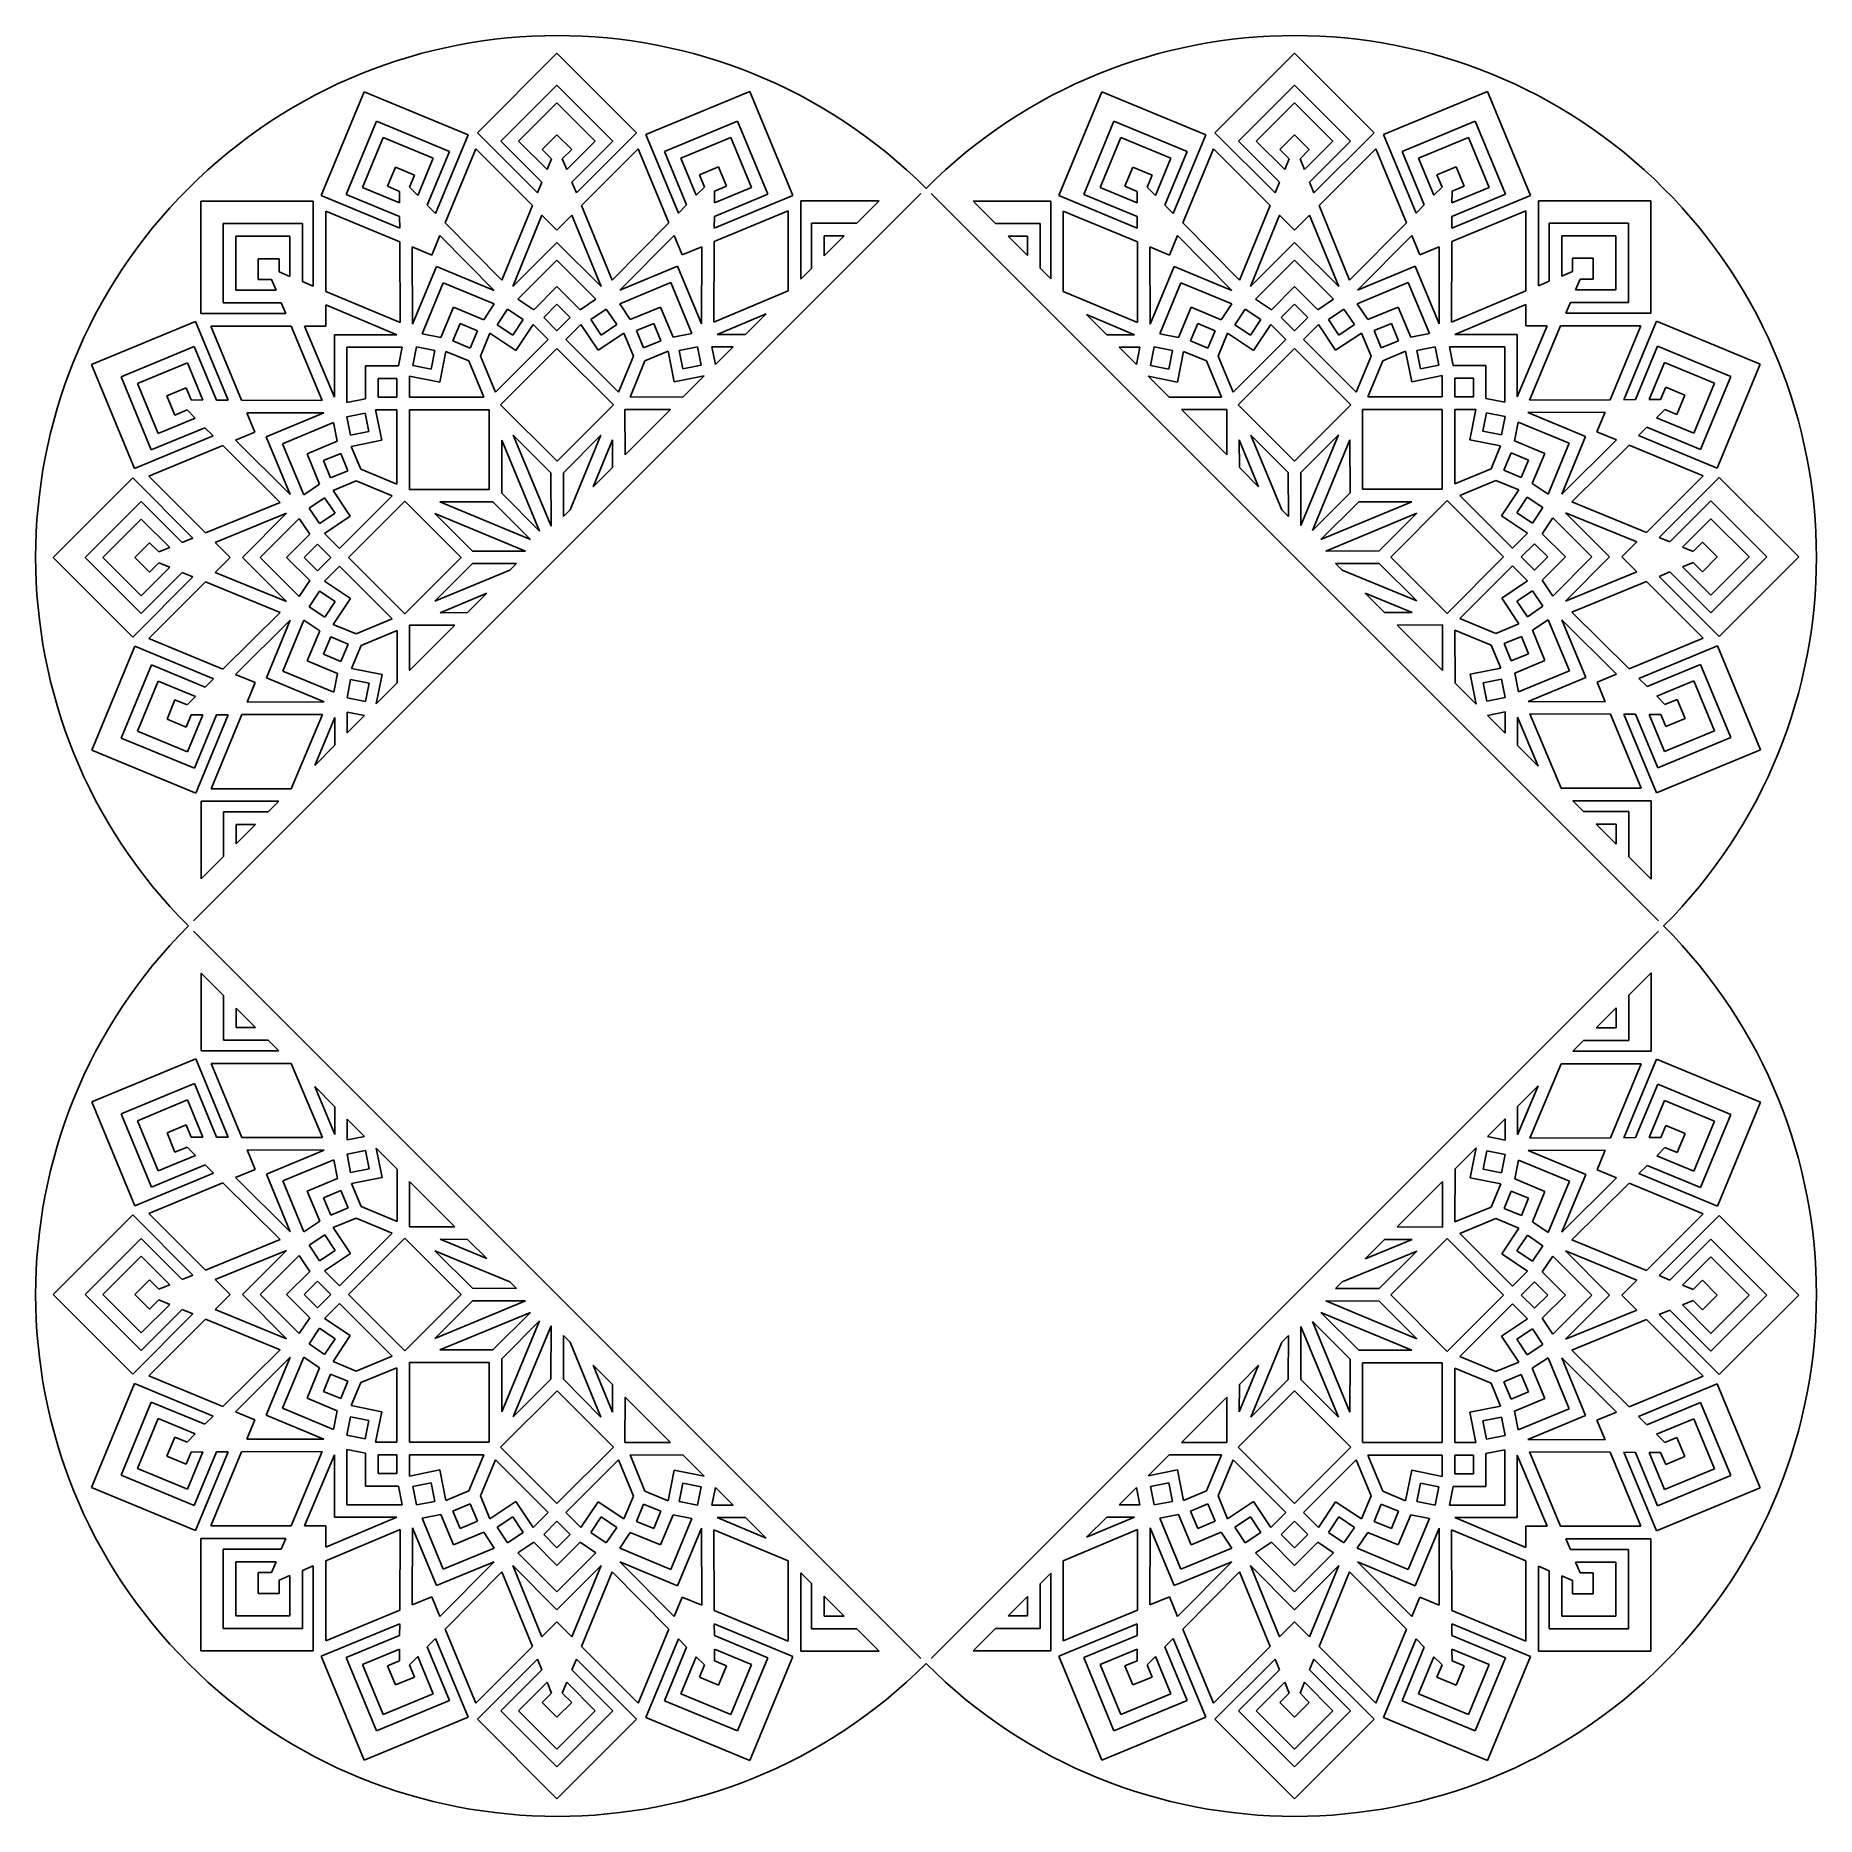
# Model space of a CAD drawing. Extents: x 61 to 308, y -8 to 239.
import ezdxf

# ---------------------------------------------------------------- set-up
doc = ezdxf.new("R2010")
doc.units = 0
doc.layers.get('0').update_dxf_attribs({"linetype": 'CONTINUOUS'})

msp = doc.modelspace()

# ---------------------------------------------------------------- linework, layer by layer
for p, q in [((122.06, 225.94), (133.12, 237)), ((144.18, 225.94), (133.12, 237)), ((224.59, 225.94), (235.65, 237)), ((246.71, 225.94), (235.65, 237)), ((100.34, 217.21), (106.32, 231.65)), ((120.77, 225.67), (106.32, 231.65)), ((125.34, 224.78), (133.12, 232.56)), ((140.9, 224.78), (133.12, 232.56)), ((145.48, 225.7), (159.93, 231.68)), ((165.91, 217.23), (159.93, 231.68)), ((202.87, 217.21), (208.85, 231.65)), ((223.3, 225.67), (208.85, 231.65)), ((227.87, 224.78), (235.65, 232.56)), ((243.43, 224.78), (235.65, 232.56)), ((248.01, 225.7), (262.46, 231.68)), ((268.44, 217.23), (262.46, 231.68)), ((127.8, 224.78), (133.12, 230.11)), ((138.45, 224.78), (133.12, 230.11)), ((230.33, 224.78), (235.65, 230.11)), ((240.98, 224.78), (235.65, 230.11)), ((103.81, 217.39), (108.02, 227.56)), ((106.08, 218.33), (108.96, 225.29)), ((118.18, 223.35), (108.02, 227.56)), ((115.91, 222.41), (108.96, 225.29)), ((116.24, 214.75), (120.77, 225.67)), ((130.42, 217.58), (122.06, 225.94)), ((131.07, 223.62), (133.12, 225.67)), ((135.17, 223.62), (133.12, 225.67)), ((135.82, 217.58), (144.18, 225.94)), ((150.01, 214.77), (145.48, 225.7)), ((148.06, 223.37), (158.23, 227.58)), ((150.33, 222.43), (157.29, 225.31)), ((160.17, 218.36), (157.29, 225.31)), ((162.44, 217.42), (158.23, 227.58)), ((206.34, 217.39), (210.55, 227.56)), ((208.61, 218.33), (211.49, 225.29)), ((220.72, 223.35), (210.55, 227.56)), ((218.45, 222.41), (211.49, 225.29)), ((218.77, 214.75), (223.3, 225.67)), ((232.95, 217.58), (224.59, 225.94)), ((233.6, 223.62), (235.65, 225.67)), ((237.7, 223.62), (235.65, 225.67)), ((238.35, 217.58), (246.71, 225.94)), ((252.54, 214.77), (248.01, 225.7)), ((250.59, 223.37), (260.76, 227.58)), ((252.86, 222.43), (259.82, 225.31)), ((262.7, 218.36), (259.82, 225.31)), ((264.97, 217.42), (260.76, 227.58)), ((115.1, 215.9), (118.18, 223.35)), ((117.57, 213.41), (121.84, 223.71)), ((129.71, 215.84), (121.84, 223.71)), ((131.04, 219.08), (125.34, 224.78)), ((131.75, 220.83), (127.8, 224.78)), ((132.37, 222.33), (131.07, 223.62)), ((133.87, 222.33), (135.17, 223.62)), ((134.49, 220.83), (138.45, 224.78)), ((135.2, 219.08), (140.9, 224.78)), ((136.53, 215.84), (144.42, 223.72)), ((148.68, 213.43), (144.42, 223.72)), ((151.15, 215.92), (148.06, 223.37)), ((217.63, 215.9), (220.72, 223.35)), ((220.1, 213.41), (224.37, 223.71)), ((232.24, 215.84), (224.37, 223.71)), ((233.57, 219.08), (227.87, 224.78)), ((234.28, 220.83), (230.33, 224.78)), ((234.9, 222.33), (233.6, 223.62)), ((236.41, 222.33), (237.7, 223.62)), ((237.02, 220.83), (240.98, 224.78)), ((237.73, 219.08), (243.43, 224.78)), ((239.06, 215.84), (246.95, 223.72)), ((251.21, 213.43), (246.95, 223.72)), ((253.68, 215.92), (250.59, 223.37)), ((109.55, 218.51), (110.66, 221.19)), ((113.33, 220.08), (110.66, 221.19)), ((113.77, 217.24), (115.91, 222.41)), ((132.37, 222.33), (131.75, 220.83)), ((133.87, 222.33), (134.49, 220.83)), ((152.48, 217.26), (150.33, 222.43)), ((152.92, 220.11), (155.59, 221.22)), ((156.7, 218.54), (155.59, 221.22)), ((212.08, 218.51), (213.19, 221.19)), ((215.86, 220.08), (213.19, 221.19)), ((216.3, 217.24), (218.45, 222.41)), ((234.9, 222.33), (234.28, 220.83)), ((236.41, 222.33), (237.02, 220.83)), ((255.01, 217.26), (252.86, 222.43)), ((255.45, 220.11), (258.12, 221.22)), ((259.23, 218.54), (258.12, 221.22)), ((111.25, 216.19), (106.08, 218.33)), ((111.24, 217.81), (109.55, 218.51)), ((112.63, 218.39), (113.33, 220.08)), ((112.63, 218.39), (113.77, 217.24)), ((131.04, 219.08), (130.42, 217.58)), ((135.2, 219.08), (135.82, 217.58)), ((153.62, 218.41), (152.48, 217.26)), ((153.62, 218.41), (152.92, 220.11)), ((155, 216.21), (160.17, 218.36)), ((155.01, 217.84), (155, 216.21)), ((155.01, 217.84), (156.7, 218.54)), ((213.78, 216.19), (208.61, 218.33)), ((213.77, 217.81), (212.08, 218.51)), ((215.16, 218.39), (215.86, 220.08)), ((215.16, 218.39), (216.3, 217.24)), ((233.57, 219.08), (232.95, 217.58)), ((237.73, 219.08), (238.35, 217.58)), ((256.15, 218.41), (255.01, 217.26)), ((256.15, 218.41), (255.45, 220.11)), ((257.53, 216.21), (262.7, 218.36)), ((257.54, 217.84), (257.53, 216.21)), ((257.54, 217.84), (259.23, 218.54)), ((82.62, 116.42), (183.69, 217.49)), ((83.6, 200.82), (83.6, 216.46)), ((99.24, 216.46), (83.6, 216.46)), ((99.24, 204.64), (99.24, 216.46)), ((111.26, 212.68), (100.34, 217.21)), ((111.25, 214.31), (103.81, 217.39)), ((111.24, 217.81), (111.25, 216.19)), ((115.1, 215.9), (116.24, 214.75)), ((129.71, 215.84), (125.46, 205.45)), ((136.53, 215.84), (140.78, 205.47)), ((151.15, 215.92), (150.01, 214.77)), ((154.99, 212.71), (165.91, 217.23)), ((155, 214.33), (162.44, 217.42)), ((167.02, 216.51), (177.93, 216.51)), ((167.02, 205.6), (167.02, 216.51)), ((174.79, 213.37), (177.93, 216.51)), ((185.15, 217.49), (286.22, 116.42)), ((190.96, 216.46), (194.1, 213.32)), ((201.77, 216.46), (190.96, 216.46)), ((201.77, 205.65), (201.77, 216.46)), ((213.79, 212.68), (202.87, 217.21)), ((213.78, 214.31), (206.34, 217.39)), ((213.77, 217.81), (213.78, 216.19)), ((217.63, 215.9), (218.77, 214.75)), ((232.24, 215.84), (227.99, 205.45)), ((239.06, 215.84), (243.31, 205.47)), ((253.68, 215.92), (252.54, 214.77)), ((257.52, 212.71), (268.44, 217.23)), ((257.53, 214.33), (264.97, 217.42)), ((269.55, 216.51), (285.19, 216.51)), ((269.55, 204.68), (269.55, 216.51)), ((285.19, 200.87), (285.19, 216.51)), ((86.74, 202.32), (86.74, 213.32)), ((97.75, 213.32), (86.74, 213.32)), ((97.75, 205.26), (97.75, 213.32)), ((111.27, 210.8), (100.98, 215.06)), ((100.98, 203.91), (100.98, 215.06)), ((111.25, 214.31), (111.26, 212.68)), ((117.57, 213.41), (125.46, 205.45)), ((131.04, 214.5), (126.98, 204.58)), ((133.12, 212.42), (131.04, 214.5)), ((133.12, 212.42), (135.2, 214.5)), ((135.2, 214.5), (139.27, 204.58)), ((148.68, 213.43), (140.78, 205.47)), ((154.98, 210.82), (165.28, 215.09)), ((155, 214.33), (154.99, 212.71)), ((165.28, 203.96), (165.28, 215.09)), ((168.52, 213.37), (174.79, 213.37)), ((168.52, 207.1), (168.52, 213.37)), ((200.28, 213.32), (194.1, 213.32)), ((200.28, 207.14), (200.28, 213.32)), ((213.8, 210.8), (203.51, 215.06)), ((203.51, 203.91), (203.51, 215.06)), ((213.78, 214.31), (213.79, 212.68)), ((220.1, 213.41), (227.99, 205.45)), ((233.57, 214.5), (229.51, 204.58)), ((235.65, 212.42), (233.57, 214.5)), ((235.65, 212.42), (237.73, 214.5)), ((237.73, 214.5), (241.8, 204.58)), ((251.21, 213.43), (243.31, 205.47)), ((257.51, 210.82), (267.81, 215.09)), ((257.53, 214.33), (257.52, 212.71)), ((267.81, 203.96), (267.81, 215.09)), ((271.05, 213.37), (282.05, 213.37)), ((271.05, 205.31), (271.05, 213.37)), ((282.05, 202.37), (282.05, 213.37)), ((96.01, 211.59), (88.48, 211.59)), ((88.48, 204.06), (88.48, 211.59)), ((96.01, 205.99), (96.01, 211.59)), ((111.27, 210.8), (111.31, 199.58)), ((115.72, 208.95), (116.85, 211.67)), ((116.85, 211.67), (124.4, 204.05)), ((133.12, 210.72), (126.98, 204.58)), ((133.12, 210.72), (139.27, 204.58)), ((149.4, 211.69), (141.85, 204.08)), ((150.52, 208.98), (149.4, 211.69)), ((154.98, 210.82), (154.94, 199.62)), ((170.26, 208.83), (173.06, 211.63)), ((170.26, 208.83), (170.26, 211.63)), ((170.26, 211.63), (173.06, 211.63)), ((195.83, 211.59), (198.54, 208.88)), ((198.54, 211.59), (195.83, 211.59)), ((198.54, 208.88), (198.54, 211.59)), ((213.8, 210.8), (213.84, 199.58)), ((218.25, 208.95), (219.38, 211.67)), ((219.38, 211.67), (226.93, 204.05)), ((235.65, 210.72), (229.51, 204.58)), ((235.65, 210.72), (241.8, 204.58)), ((251.93, 211.69), (244.38, 204.08)), ((253.06, 208.98), (251.93, 211.69)), ((257.51, 210.82), (257.47, 199.62)), ((272.79, 206.04), (272.79, 211.63)), ((272.79, 211.63), (280.32, 211.63)), ((280.32, 204.1), (280.32, 211.63)), ((94.51, 208.45), (91.61, 208.45)), ((91.61, 205.55), (91.61, 208.45)), ((94.51, 206.62), (94.51, 208.45)), ((115.72, 208.95), (113.01, 210.08)), ((113.01, 210.08), (113.05, 199.35)), ((133.12, 208.26), (127.69, 202.83)), ((133.12, 208.26), (138.55, 202.83)), ((150.52, 208.98), (153.24, 210.1)), ((153.24, 210.1), (153.2, 199.38)), ((218.25, 208.95), (215.54, 210.08)), ((215.54, 210.08), (215.58, 199.35)), ((235.65, 208.26), (230.22, 202.83)), ((235.65, 208.26), (241.08, 202.83)), ((253.06, 208.98), (255.77, 210.1)), ((255.77, 210.1), (255.73, 199.38)), ((274.28, 206.67), (274.28, 208.5)), ((274.28, 208.5), (277.18, 208.5)), ((277.18, 205.6), (277.18, 208.5)), ((93.45, 205.55), (91.61, 205.55)), ((93.45, 205.55), (94.07, 204.06)), ((94.51, 206.62), (96.01, 205.99)), ((116.38, 207.38), (113.05, 199.35)), ((116.38, 207.38), (124.4, 204.05)), ((149.87, 207.4), (141.85, 204.08)), ((149.87, 207.4), (153.2, 199.38)), ((167.02, 205.6), (168.52, 207.1)), ((200.28, 207.14), (201.77, 205.65)), ((218.91, 207.38), (215.58, 199.35)), ((218.91, 207.38), (226.93, 204.05)), ((252.4, 207.4), (244.38, 204.08)), ((252.4, 207.4), (255.73, 199.38)), ((274.28, 206.67), (272.79, 206.04)), ((275.35, 205.6), (274.72, 204.1)), ((275.35, 205.6), (277.18, 205.6)), ((94.07, 204.06), (88.48, 204.06)), ((97.75, 205.26), (99.24, 204.64)), ((100.98, 203.91), (111.31, 199.58)), ((117.32, 205.11), (114.38, 198.01)), ((117.32, 205.11), (124.41, 202.17)), ((129.9, 201.36), (133.12, 204.58)), ((136.34, 201.36), (133.12, 204.58)), ((148.93, 205.13), (141.84, 202.19)), ((148.93, 205.13), (151.87, 198.04)), ((165.28, 203.96), (154.94, 199.62)), ((203.51, 203.91), (213.84, 199.58)), ((219.85, 205.11), (216.91, 198.01)), ((219.85, 205.11), (226.94, 202.17)), ((232.43, 201.36), (235.65, 204.58)), ((238.87, 201.36), (235.65, 204.58)), ((251.46, 205.13), (244.37, 202.19)), ((251.46, 205.13), (254.4, 198.04)), ((267.81, 203.96), (257.47, 199.62)), ((271.05, 205.31), (269.55, 204.68)), ((274.72, 204.1), (280.32, 204.1)), ((95.43, 200.82), (83.6, 200.82)), ((94.8, 202.32), (86.74, 202.32)), ((94.8, 202.32), (95.43, 200.82)), ((100.98, 202.02), (110.87, 197.88)), ((100.98, 199.08), (100.98, 202.02)), ((116.98, 197.49), (118.73, 201.7)), ((122.94, 199.96), (118.73, 201.7)), ((122.94, 199.96), (124.41, 202.17)), ((124.81, 199.27), (126.26, 201.44)), ((128.43, 199.99), (126.26, 201.44)), ((129.9, 201.36), (127.69, 202.83)), ((131.28, 200.28), (133.12, 202.12)), ((134.96, 200.28), (133.12, 202.12)), ((136.34, 201.36), (138.55, 202.83)), ((137.82, 200), (139.98, 201.45)), ((141.43, 199.28), (139.98, 201.45)), ((143.31, 199.98), (141.84, 202.19)), ((143.31, 199.98), (147.52, 201.73)), ((149.26, 197.52), (147.52, 201.73)), ((162.2, 200.78), (155.39, 197.93)), ((159.35, 197.93), (162.2, 200.78)), ((206.75, 200.67), (209.54, 197.88)), ((206.75, 200.67), (213.4, 197.88)), ((219.51, 197.49), (221.26, 201.7)), ((225.47, 199.96), (221.26, 201.7)), ((225.47, 199.96), (226.94, 202.17)), ((227.34, 199.27), (228.79, 201.44)), ((230.96, 199.99), (228.79, 201.44)), ((232.43, 201.36), (230.22, 202.83)), ((233.81, 200.28), (235.65, 202.12)), ((237.5, 200.28), (235.65, 202.12)), ((238.87, 201.36), (241.08, 202.83)), ((240.35, 200), (242.51, 201.45)), ((243.96, 199.28), (242.51, 201.45)), ((245.84, 199.98), (244.37, 202.19)), ((245.84, 199.98), (250.05, 201.73)), ((251.8, 197.52), (250.05, 201.73)), ((267.81, 202.07), (257.92, 197.93)), ((267.81, 199.13), (267.81, 202.07)), ((273.99, 202.37), (273.37, 200.87)), ((273.37, 200.87), (285.19, 200.87)), ((273.99, 202.37), (282.05, 202.37)), ((82.88, 199.71), (68.43, 193.73)), ((87.4, 188.79), (82.88, 199.71)), ((96.16, 199.08), (85.02, 199.08)), ((89.29, 188.78), (85.02, 199.08)), ((96.16, 199.08), (100.49, 188.74)), ((100.98, 199.08), (98.04, 199.08)), ((98.04, 199.08), (102.19, 189.19)), ((118.67, 197.02), (119.67, 199.43)), ((122.08, 198.43), (119.67, 199.43)), ((122.08, 198.43), (121.08, 196.03)), ((123.81, 198.09), (122.49, 194.89)), ((127.4, 195.69), (123.81, 198.09)), ((124.81, 199.27), (126.98, 197.82)), ((128.43, 199.99), (126.98, 197.82)), ((127.4, 195.69), (129.81, 199.29)), ((129.81, 199.29), (131.89, 197.21)), ((131.28, 200.28), (133.12, 198.43)), ((134.96, 200.28), (133.12, 198.43)), ((136.44, 199.29), (134.35, 197.21)), ((138.83, 195.71), (136.44, 199.29)), ((137.82, 200), (139.26, 197.84)), ((138.83, 195.71), (142.44, 198.11)), ((141.43, 199.28), (139.26, 197.84)), ((142.44, 198.11), (143.76, 194.92)), ((144.17, 198.46), (146.58, 199.46)), ((144.17, 198.46), (145.17, 196.05)), ((147.58, 197.05), (146.58, 199.46)), ((149.26, 197.52), (151.87, 198.04)), ((221.2, 197.02), (222.2, 199.43)), ((224.61, 198.43), (222.2, 199.43)), ((224.61, 198.43), (223.61, 196.03)), ((226.34, 198.09), (225.02, 194.89)), ((229.93, 195.69), (226.34, 198.09)), ((227.34, 199.27), (229.51, 197.82)), ((230.96, 199.99), (229.51, 197.82)), ((229.93, 195.69), (232.34, 199.29)), ((232.34, 199.29), (234.42, 197.21)), ((233.81, 200.28), (235.65, 198.43)), ((237.5, 200.28), (235.65, 198.43)), ((238.97, 199.29), (236.88, 197.21)), ((241.36, 195.71), (238.97, 199.29)), ((240.35, 200), (241.79, 197.84)), ((241.36, 195.71), (244.97, 198.11)), ((243.96, 199.28), (241.79, 197.84)), ((244.97, 198.11), (246.29, 194.92)), ((246.7, 198.46), (249.11, 199.46)), ((246.7, 198.46), (247.7, 196.05)), ((250.11, 197.05), (249.11, 199.46)), ((251.8, 197.52), (254.4, 198.04)), ((270.75, 199.13), (266.61, 189.24)), ((267.81, 199.13), (270.75, 199.13)), ((272.64, 199.13), (268.31, 188.8)), ((272.64, 199.13), (283.79, 199.13)), ((279.53, 188.84), (283.79, 199.13)), ((281.41, 188.85), (285.94, 199.78)), ((285.94, 199.78), (300.38, 193.79)), ((82.7, 196.24), (72.53, 192.03)), ((85.78, 188.8), (82.7, 196.24)), ((102.19, 197.88), (110.87, 197.88)), ((102.19, 197.88), (102.19, 189.19)), ((103.92, 196.14), (111.6, 196.14)), ((103.92, 196.14), (103.92, 188.46)), ((111.08, 193.54), (111.6, 196.14)), ((113.08, 193.62), (113.59, 196.18)), ((116.15, 195.67), (113.59, 196.18)), ((116.98, 197.49), (114.38, 198.01)), ((116.15, 195.67), (115.64, 193.11)), ((116.84, 191.3), (117.69, 195.55)), ((117.69, 195.55), (120.88, 194.23)), ((118.67, 197.02), (121.08, 196.03)), ((131.89, 197.21), (124.57, 189.88)), ((133.12, 195.98), (125.29, 188.15)), ((133.12, 195.98), (140.97, 188.14)), ((134.35, 197.21), (141.68, 189.88)), ((147.58, 197.05), (145.17, 196.05)), ((148.56, 195.58), (145.36, 194.25)), ((149.4, 191.35), (148.56, 195.58)), ((150.11, 195.7), (152.66, 196.21)), ((150.11, 195.7), (150.62, 193.15)), ((153.17, 193.66), (152.66, 196.21)), ((157.61, 196.19), (154.66, 196.19)), ((155.15, 193.73), (154.66, 196.19)), ((155.15, 193.73), (157.61, 196.19)), ((159.35, 197.93), (155.39, 197.93)), ((209.54, 197.88), (213.4, 197.88)), ((211.28, 196.14), (213.66, 193.76)), ((211.28, 196.14), (214.13, 196.14)), ((213.66, 193.76), (214.13, 196.14)), ((215.61, 193.62), (216.12, 196.18)), ((218.68, 195.67), (216.12, 196.18)), ((219.51, 197.49), (216.91, 198.01)), ((218.68, 195.67), (218.17, 193.11)), ((219.37, 191.3), (220.22, 195.55)), ((220.22, 195.55), (223.41, 194.23)), ((221.2, 197.02), (223.61, 196.03)), ((234.42, 197.21), (227.1, 189.88)), ((235.65, 195.98), (227.82, 188.14)), ((235.65, 195.98), (243.49, 188.14)), ((236.88, 197.21), (244.21, 189.88)), ((250.11, 197.05), (247.7, 196.05)), ((251.09, 195.58), (247.9, 194.25)), ((251.94, 191.35), (251.09, 195.58)), ((252.64, 195.7), (255.19, 196.21)), ((252.64, 195.7), (253.15, 193.15)), ((255.7, 193.66), (255.19, 196.21)), ((264.87, 196.19), (257.19, 196.19)), ((257.71, 193.58), (257.19, 196.19)), ((266.61, 197.93), (257.92, 197.93)), ((264.87, 196.19), (264.87, 188.51)), ((266.61, 197.93), (266.61, 189.24)), ((283.03, 188.86), (286.12, 196.31)), ((286.12, 196.31), (296.29, 192.09)), ((74.42, 179.28), (68.43, 193.73)), ((81.76, 193.97), (74.8, 191.09)), ((83.9, 188.8), (81.76, 193.97)), ((106.53, 188.98), (106.53, 193.54)), ((111.08, 193.54), (106.53, 193.54)), ((113.08, 193.62), (115.64, 193.11)), ((120.88, 194.23), (122.97, 189.19)), ((122.49, 194.89), (124.57, 189.88)), ((141.68, 189.88), (143.76, 194.92)), ((145.36, 194.25), (143.29, 189.21)), ((153.17, 193.66), (150.62, 193.15)), ((215.61, 193.62), (218.17, 193.11)), ((223.41, 194.23), (225.49, 189.22)), ((225.02, 194.89), (227.1, 189.88)), ((244.21, 189.88), (246.29, 194.92)), ((245.82, 189.24), (247.9, 194.25)), ((255.7, 193.66), (253.15, 193.15)), ((257.71, 193.58), (262.26, 193.58)), ((262.26, 189.03), (262.26, 193.58)), ((284.92, 188.87), (287.06, 194.04)), ((287.06, 194.04), (294.02, 191.15)), ((294.4, 179.34), (300.38, 193.79)), ((76.74, 181.86), (72.53, 192.03)), ((77.68, 184.14), (74.8, 191.09)), ((108.27, 189.19), (108.27, 191.8)), ((110.87, 191.8), (108.27, 191.8)), ((110.87, 191.8), (110.87, 189.19)), ((112.61, 192.14), (112.61, 189.19)), ((116.84, 191.3), (112.61, 192.14)), ((149.4, 191.35), (153.6, 192.18)), ((150.65, 189.23), (153.6, 192.18)), ((215.31, 192.11), (218.22, 189.2)), ((219.37, 191.3), (215.31, 192.11)), ((251.94, 191.35), (256.18, 192.19)), ((256.18, 192.19), (256.18, 189.24)), ((257.92, 191.85), (260.53, 191.85)), ((257.92, 191.85), (257.92, 189.24)), ((260.53, 189.24), (260.53, 191.85)), ((291.13, 184.2), (294.02, 191.15)), ((292.08, 181.93), (296.29, 192.09)), ((81.57, 190.5), (78.9, 189.39)), ((80.01, 186.72), (78.9, 189.39)), ((82.27, 188.81), (81.57, 190.5)), ((82.27, 188.81), (83.9, 188.8)), ((85.78, 188.8), (87.4, 188.79)), ((89.29, 188.78), (100.49, 188.74)), ((106.53, 188.98), (103.92, 188.46)), ((108.27, 189.19), (110.87, 189.19)), ((112.61, 189.19), (122.97, 189.19)), ((125.29, 188.15), (133.15, 180.29)), ((133.15, 180.29), (140.97, 188.14)), ((150.65, 189.23), (143.29, 189.21)), ((218.22, 189.2), (225.49, 189.22)), ((235.65, 180.31), (227.82, 188.14)), ((235.65, 180.31), (243.49, 188.14)), ((256.18, 189.24), (245.82, 189.24)), ((260.53, 189.24), (257.92, 189.24)), ((262.26, 189.03), (264.87, 188.51)), ((279.53, 188.84), (268.31, 188.8)), ((283.03, 188.86), (281.41, 188.85)), ((286.54, 188.87), (284.92, 188.87)), ((286.54, 188.87), (287.24, 190.57)), ((287.24, 190.57), (289.92, 189.46)), ((288.81, 186.78), (289.92, 189.46)), ((82.85, 186.28), (77.68, 184.14)), ((81.7, 187.42), (80.01, 186.72)), ((81.7, 187.42), (82.85, 186.28)), ((90.01, 187.04), (100.74, 187)), ((91.14, 184.33), (90.01, 187.04)), ((92.71, 183.67), (100.74, 187)), ((94.98, 182.73), (102.07, 185.67)), ((102.59, 183.07), (102.07, 185.67)), ((106.46, 186.97), (103.9, 186.46)), ((104.41, 183.91), (103.9, 186.46)), ((106.46, 186.97), (106.96, 184.42)), ((107.92, 187.45), (110.87, 187.45)), ((108.77, 183.21), (107.92, 187.45)), ((110.87, 187.45), (110.87, 177.09)), ((112.61, 187.45), (123.7, 187.45)), ((112.61, 187.45), (112.63, 176.36)), ((123.7, 187.45), (123.71, 176.36)), ((148.91, 187.49), (142.57, 187.48)), ((142.59, 181.17), (142.57, 187.48)), ((142.59, 181.17), (148.91, 187.49)), ((219.95, 187.47), (226.22, 187.48)), ((219.95, 187.47), (226.24, 181.18)), ((226.24, 181.18), (226.22, 187.48)), ((256.18, 187.5), (245.09, 187.48)), ((245.09, 176.4), (245.09, 187.48)), ((256.18, 187.5), (256.18, 176.42)), ((260.87, 187.5), (257.92, 187.5)), ((257.92, 187.5), (257.92, 177.14)), ((260.03, 183.27), (260.87, 187.5)), ((262.35, 187.03), (261.84, 184.47)), ((262.35, 187.03), (264.91, 186.52)), ((264.4, 183.96), (264.91, 186.52)), ((266.22, 183.13), (266.74, 185.73)), ((273.84, 182.8), (266.74, 185.73)), ((278.81, 187.1), (268.08, 187.06)), ((276.11, 183.74), (268.08, 187.06)), ((277.68, 184.39), (278.81, 187.1)), ((287.12, 187.48), (285.97, 186.34)), ((285.97, 186.34), (291.13, 184.2)), ((287.12, 187.48), (288.81, 186.78)), ((85.34, 183.81), (74.42, 179.28)), ((84.19, 184.95), (76.74, 181.86)), ((84.19, 184.95), (85.34, 183.81)), ((91.14, 184.33), (88.42, 183.2)), ((88.42, 183.2), (96.03, 175.65)), ((92.71, 183.67), (96.03, 175.65)), ((104.41, 183.91), (106.96, 184.42)), ((108.77, 183.21), (104.54, 182.36)), ((125.45, 183.24), (130.7, 170.59)), ((125.45, 175.85), (125.45, 183.24)), ((127.05, 183.91), (132.31, 171.26)), ((132.29, 178.69), (127.05, 183.91)), ((134.02, 178.7), (139.24, 183.94)), ((134.96, 173.54), (139.24, 183.94)), ((138.15, 176.73), (140.85, 183.28)), ((140.86, 179.43), (140.85, 183.28)), ((227.97, 183.25), (230.66, 176.75)), ((227.98, 179.44), (227.97, 183.25)), ((229.56, 183.94), (233.88, 173.54)), ((234.78, 178.72), (229.56, 183.94)), ((236.52, 178.72), (241.75, 183.95)), ((236.53, 171.34), (241.75, 183.95)), ((238.13, 170.68), (243.35, 183.29)), ((243.36, 175.89), (243.35, 183.29)), ((260.03, 183.27), (264.28, 182.43)), ((264.4, 183.96), (261.84, 184.47)), ((276.11, 183.74), (272.78, 175.71)), ((280.4, 183.26), (272.78, 175.71)), ((277.68, 184.39), (280.4, 183.26)), ((284.63, 185.01), (283.48, 183.87)), ((283.48, 183.87), (294.4, 179.34)), ((284.63, 185.01), (292.08, 181.93)), ((86.68, 182.48), (76.39, 178.22)), ((86.68, 182.48), (94.64, 174.58)), ((94.98, 182.73), (97.92, 175.64)), ((102.59, 183.07), (98.38, 181.32)), ((100.13, 177.11), (98.38, 181.32)), ((103.06, 181.38), (100.66, 180.38)), ((103.06, 181.38), (104.06, 178.97)), ((104.54, 182.36), (105.86, 179.17)), ((264.28, 182.43), (262.96, 179.23)), ((265.75, 181.44), (264.76, 179.03)), ((265.75, 181.44), (268.16, 180.44)), ((266.22, 183.13), (270.43, 181.38)), ((268.69, 177.18), (270.43, 181.38)), ((273.84, 182.8), (270.9, 175.7)), ((282.14, 182.54), (274.18, 174.65)), ((282.14, 182.54), (292.44, 178.27)), ((101.65, 177.97), (100.66, 180.38)), ((101.65, 177.97), (104.06, 178.97)), ((110.87, 177.09), (105.86, 179.17)), ((132.29, 178.69), (132.31, 171.26)), ((134.02, 178.7), (134.04, 172.62)), ((138.15, 176.73), (140.86, 179.43)), ((227.98, 179.44), (230.66, 176.75)), ((234.78, 178.72), (234.79, 172.63)), ((236.52, 178.72), (236.53, 171.34)), ((262.96, 179.23), (257.92, 177.14)), ((267.16, 178.04), (264.76, 179.03)), ((267.16, 178.04), (268.16, 180.44)), ((284.57, 170.4), (292.44, 178.27)), ((74.17, 177.98), (63.11, 166.92)), ((82.53, 169.62), (74.17, 177.98)), ((84.28, 170.33), (76.39, 178.22)), ((100.13, 177.11), (97.92, 175.64)), ((102, 176.24), (105.2, 177.56)), ((104.4, 172.64), (102, 176.24)), ((110.23, 175.48), (105.2, 177.56)), ((123.71, 176.36), (112.63, 176.36)), ((125.45, 175.85), (130.7, 170.59)), ((243.36, 175.89), (238.13, 170.68)), ((256.18, 176.42), (245.09, 176.4)), ((263.62, 177.62), (258.61, 175.54)), ((266.82, 176.3), (263.62, 177.62)), ((264.42, 172.71), (266.82, 176.3)), ((268.69, 177.18), (270.9, 175.7)), ((286.31, 169.69), (294.67, 178.05)), ((294.67, 178.05), (305.73, 166.99)), ((75.33, 174.7), (67.55, 166.92)), ((81.03, 169), (75.33, 174.7)), ((84.28, 170.33), (94.64, 174.58)), ((100.83, 175.23), (98.66, 173.78)), ((100.11, 171.62), (98.66, 173.78)), ((100.83, 175.23), (102.28, 173.06)), ((102.91, 168.15), (110.23, 175.48)), ((104.13, 166.92), (111.97, 174.76)), ((119.8, 166.92), (111.97, 174.76)), ((129.43, 169.4), (116.83, 174.63)), ((124.22, 174.63), (116.83, 174.63)), ((124.22, 174.63), (129.43, 169.4)), ((134.04, 172.62), (134.96, 173.54)), ((233.88, 173.54), (234.79, 172.63)), ((251.97, 174.66), (239.32, 169.41)), ((244.58, 174.66), (239.32, 169.41)), ((244.58, 174.66), (251.97, 174.66)), ((256.88, 174.82), (249.02, 166.96)), ((264.71, 166.99), (256.88, 174.82)), ((265.94, 168.22), (258.61, 175.54)), ((268, 175.3), (266.55, 173.13)), ((268, 175.3), (270.17, 173.85)), ((268.72, 171.68), (270.17, 173.85)), ((284.57, 170.4), (274.18, 174.65)), ((287.81, 169.07), (293.51, 174.77)), ((293.51, 174.77), (301.29, 166.99)), ((75.33, 172.25), (70.01, 166.92)), ((79.29, 168.29), (75.33, 172.25)), ((85.61, 169), (95.53, 173.07)), ((89.39, 166.92), (95.53, 173.07)), ((91.85, 166.92), (97.28, 172.35)), ((98.75, 170.14), (97.28, 172.35)), ((100.11, 171.62), (102.28, 173.06)), ((104.4, 172.64), (100.82, 170.24)), ((128.77, 167.8), (116.16, 173.02)), ((121.39, 167.79), (116.16, 173.02)), ((252.64, 173.06), (239.99, 167.8)), ((247.42, 167.83), (252.64, 173.06)), ((264.42, 172.71), (268.02, 170.31)), ((268.72, 171.68), (266.55, 173.13)), ((270.09, 170.21), (271.56, 172.42)), ((276.99, 166.99), (271.56, 172.42)), ((283.23, 169.07), (273.31, 173.13)), ((279.45, 166.99), (273.31, 173.13)), ((289.56, 168.36), (293.51, 172.31)), ((293.51, 172.31), (298.84, 166.99)), ((76.49, 168.97), (74.44, 166.92)), ((77.78, 167.68), (76.49, 168.97)), ((81.03, 169), (82.53, 169.62)), ((87.69, 166.92), (85.61, 169)), ((98.75, 170.14), (95.53, 166.92)), ((99.83, 168.77), (97.99, 166.92)), ((99.83, 168.77), (101.68, 166.92)), ((100.82, 170.24), (102.91, 168.15)), ((268.02, 170.31), (265.94, 168.22)), ((269.01, 168.83), (267.16, 166.99)), ((269.01, 168.83), (270.85, 166.99)), ((270.09, 170.21), (273.31, 166.99)), ((281.15, 166.99), (283.23, 169.07)), ((287.81, 169.07), (286.31, 169.69)), ((291.06, 167.74), (289.56, 168.36)), ((291.06, 167.74), (292.35, 169.04)), ((292.35, 169.04), (294.4, 166.99)), ((74.17, 155.86), (63.11, 166.92)), ((75.33, 159.14), (67.55, 166.92)), ((75.33, 161.6), (70.01, 166.92)), ((76.49, 164.87), (74.44, 166.92)), ((77.78, 166.17), (76.49, 164.87)), ((77.78, 167.68), (79.29, 168.29)), ((77.78, 166.17), (79.29, 165.55)), ((87.69, 166.92), (85.61, 164.84)), ((89.39, 166.92), (95.53, 160.78)), ((91.85, 166.92), (97.28, 161.49)), ((98.75, 163.7), (95.53, 166.92)), ((99.83, 165.08), (97.99, 166.92)), ((99.83, 165.08), (101.68, 166.92)), ((104.13, 166.92), (111.97, 159.09)), ((119.8, 166.92), (111.97, 159.09)), ((121.39, 166.06), (116.17, 160.83)), ((121.39, 167.79), (128.77, 167.8)), ((121.39, 166.06), (127.48, 166.06)), ((126.57, 165.15), (127.48, 166.06)), ((247.42, 167.83), (239.99, 167.8)), ((247.43, 166.09), (241.35, 166.07)), ((241.35, 166.07), (242.26, 165.15)), ((247.43, 166.09), (252.67, 160.87)), ((249.02, 166.96), (256.87, 159.15)), ((264.71, 166.99), (256.87, 159.15)), ((269.01, 165.15), (267.16, 166.99)), ((269.01, 165.15), (270.85, 166.99)), ((270.09, 163.77), (273.31, 166.99)), ((276.99, 166.99), (271.56, 161.56)), ((279.45, 166.99), (273.31, 160.85)), ((281.15, 166.99), (283.23, 164.91)), ((291.06, 166.24), (289.56, 165.62)), ((291.06, 166.24), (292.35, 164.94)), ((292.35, 164.94), (294.4, 166.99)), ((293.51, 159.21), (301.29, 166.99)), ((293.51, 161.67), (298.84, 166.99)), ((294.67, 155.93), (305.73, 166.99)), ((82.53, 164.23), (74.17, 155.86)), ((79.29, 165.55), (75.33, 161.6)), ((81.03, 164.84), (75.33, 159.14)), ((84.28, 163.51), (76.4, 155.64)), ((81.03, 164.84), (82.53, 164.23)), ((84.28, 163.51), (94.66, 159.26)), ((85.61, 164.84), (95.53, 160.78)), ((98.75, 163.7), (97.28, 161.49)), ((100.82, 163.61), (102.91, 165.69)), ((104.42, 161.2), (100.82, 163.61)), ((102.91, 165.69), (110.23, 158.37)), ((116.17, 160.83), (126.57, 165.15)), ((242.26, 165.15), (252.67, 160.87)), ((265.94, 165.76), (258.61, 158.43)), ((264.44, 161.28), (268.02, 163.67)), ((268.02, 163.67), (265.94, 165.76)), ((270.09, 163.77), (271.56, 161.56)), ((283.23, 164.91), (273.31, 160.85)), ((284.57, 163.58), (274.2, 159.33)), ((284.57, 163.58), (292.45, 155.69)), ((287.81, 164.91), (286.31, 164.29)), ((286.31, 164.29), (294.67, 155.93)), ((287.81, 164.91), (293.51, 159.21)), ((289.56, 165.62), (293.51, 161.67)), ((100.12, 162.23), (98.67, 160.06)), ((100.12, 162.23), (102.29, 160.78)), ((104.42, 161.2), (102.02, 157.61)), ((116.87, 159.24), (123.36, 161.94)), ((120.67, 159.25), (123.36, 161.94)), ((245.46, 161.96), (248.16, 159.26)), ((245.46, 161.96), (252.01, 159.27)), ((264.44, 161.28), (266.84, 157.68)), ((268.73, 162.3), (266.57, 160.85)), ((268.73, 162.3), (270.18, 160.13)), ((86.7, 151.37), (94.66, 159.26)), ((100.84, 158.62), (98.67, 160.06)), ((100.84, 158.62), (102.29, 160.78)), ((120.67, 159.25), (116.87, 159.24)), ((248.16, 159.26), (252.01, 159.27)), ((258.61, 158.43), (263.65, 156.35)), ((268.01, 158.68), (266.57, 160.85)), ((268.01, 158.68), (270.18, 160.13)), ((282.16, 151.43), (274.2, 159.33)), ((88.44, 150.65), (96.06, 158.2)), ((92.73, 150.18), (96.06, 158.2)), ((95, 151.12), (97.94, 158.21)), ((100.15, 156.74), (97.94, 158.21)), ((100.15, 156.74), (98.41, 152.53)), ((102.02, 157.61), (105.22, 156.29)), ((105.22, 156.29), (110.23, 158.37)), ((105.89, 154.68), (110.9, 156.76)), ((110.91, 149.49), (110.9, 156.76)), ((118.93, 157.51), (112.63, 157.49)), ((112.64, 151.22), (112.63, 157.49)), ((112.64, 151.22), (118.93, 157.51)), ((249.9, 157.52), (256.2, 157.54)), ((249.9, 157.52), (256.22, 151.2)), ((256.22, 151.2), (256.2, 157.54)), ((257.96, 149.46), (257.94, 156.82)), ((262.98, 154.75), (257.94, 156.82)), ((266.84, 157.68), (263.65, 156.35)), ((268.71, 156.8), (270.92, 158.27)), ((268.71, 156.8), (270.46, 152.59)), ((273.86, 151.18), (270.92, 158.27)), ((280.42, 150.71), (272.81, 158.27)), ((276.13, 150.24), (272.81, 158.27)), ((74.44, 154.57), (68.46, 140.12)), ((85.37, 150.04), (74.44, 154.57)), ((86.7, 151.37), (76.4, 155.64)), ((101.68, 155.88), (100.68, 153.47)), ((101.68, 155.88), (104.09, 154.88)), ((103.09, 152.47), (104.09, 154.88)), ((104.56, 151.49), (105.89, 154.68)), ((264.31, 151.55), (262.98, 154.75)), ((267.19, 155.94), (264.78, 154.94)), ((265.78, 152.53), (264.78, 154.94)), ((265.78, 152.53), (268.19, 153.53)), ((267.19, 155.94), (268.19, 153.53)), ((282.16, 151.43), (292.45, 155.69)), ((283.5, 150.11), (294.43, 154.63)), ((294.43, 154.63), (300.41, 140.18)), ((76.77, 151.99), (72.55, 141.82)), ((84.21, 148.9), (76.77, 151.99)), ((95, 151.12), (102.1, 148.18)), ((102.62, 150.79), (98.41, 152.53)), ((103.09, 152.47), (100.68, 153.47)), ((108.81, 150.64), (104.56, 151.49)), ((260.08, 150.71), (264.31, 151.55)), ((266.25, 150.85), (270.46, 152.59)), ((273.86, 151.18), (266.77, 148.24)), ((284.65, 148.96), (292.1, 152.05)), ((292.1, 152.05), (296.31, 141.88)), ((77.71, 149.72), (74.83, 142.76)), ((82.88, 147.57), (77.71, 149.72)), ((84.21, 148.9), (85.37, 150.04)), ((91.16, 149.53), (88.44, 150.65)), ((91.16, 149.53), (90.04, 146.81)), ((92.73, 150.18), (100.76, 146.85)), ((102.62, 150.79), (102.1, 148.18)), ((104.44, 149.95), (103.94, 147.39)), ((104.44, 149.95), (107, 149.44)), ((106.49, 146.88), (107, 149.44)), ((108.81, 150.64), (108, 146.58)), ((108, 146.58), (110.91, 149.49)), ((257.96, 149.46), (260.91, 146.51)), ((260.08, 150.71), (260.91, 146.51)), ((264.43, 150), (261.88, 149.5)), ((262.39, 146.94), (261.88, 149.5)), ((264.43, 150), (264.94, 147.45)), ((266.25, 150.85), (266.77, 148.24)), ((276.13, 150.24), (268.11, 146.91)), ((277.71, 149.59), (280.42, 150.71)), ((277.71, 149.59), (278.83, 146.87)), ((284.65, 148.96), (283.5, 150.11)), ((285.99, 147.64), (291.16, 149.78)), ((291.16, 149.78), (294.04, 142.82)), ((80.03, 147.13), (78.92, 144.46)), ((81.72, 146.43), (80.03, 147.13)), ((81.72, 146.43), (82.88, 147.57)), ((90.04, 146.81), (100.76, 146.85)), ((106.49, 146.88), (103.94, 147.39)), ((262.39, 146.94), (264.94, 147.45)), ((278.83, 146.87), (268.11, 146.91)), ((287.14, 146.49), (285.99, 147.64)), ((287.14, 146.49), (288.84, 147.19)), ((288.84, 147.19), (289.94, 144.52)), ((81.6, 143.35), (78.92, 144.46)), ((82.3, 145.04), (81.6, 143.35)), ((83.92, 145.05), (81.78, 139.88)), ((82.3, 145.04), (83.92, 145.05)), ((85.81, 145.05), (82.72, 137.61)), ((87.43, 145.06), (82.91, 134.14)), ((89.31, 145.07), (85.05, 134.78)), ((85.81, 145.05), (87.43, 145.06)), ((89.31, 145.07), (100.53, 145.11)), ((96.2, 134.78), (100.53, 145.11)), ((99.45, 138.02), (102.23, 144.67)), ((102.23, 140.81), (102.23, 144.67)), ((103.97, 142.55), (103.97, 145.4)), ((106.35, 144.93), (103.97, 145.4)), ((103.97, 142.55), (106.35, 144.93)), ((262.46, 144.96), (264.92, 145.45)), ((262.46, 144.96), (264.92, 142.5)), ((264.92, 142.5), (264.92, 145.45)), ((269.51, 137.91), (266.66, 144.72)), ((266.66, 140.76), (266.66, 144.72)), ((279.55, 145.13), (268.35, 145.18)), ((272.69, 134.83), (268.35, 145.18)), ((279.55, 145.13), (283.82, 134.83)), ((281.44, 145.12), (285.96, 134.2)), ((283.06, 145.12), (281.44, 145.12)), ((283.06, 145.12), (286.15, 137.67)), ((284.94, 145.11), (287.09, 139.94)), ((286.57, 145.1), (284.94, 145.11)), ((286.57, 145.1), (287.27, 143.41)), ((287.27, 143.41), (289.94, 144.52)), ((82.72, 137.61), (72.55, 141.82)), ((81.78, 139.88), (74.83, 142.76)), ((286.15, 137.67), (296.31, 141.88)), ((287.09, 139.94), (294.04, 142.82)), ((82.91, 134.14), (68.46, 140.12)), ((99.45, 138.02), (102.23, 140.81)), ((266.66, 140.76), (269.51, 137.91)), ((285.96, 134.2), (300.41, 140.18)), ((96.2, 134.78), (85.05, 134.78)), ((272.69, 134.83), (283.82, 134.83)), ((83.65, 133.04), (83.65, 122.23)), ((94.47, 133.04), (83.65, 133.04)), ((86.79, 131.55), (86.79, 125.37)), ((92.97, 131.55), (86.79, 131.55)), ((92.97, 131.55), (94.47, 133.04)), ((274.33, 133.09), (275.83, 131.59)), ((274.33, 133.09), (285.24, 133.09)), ((275.83, 131.59), (282.1, 131.59)), ((282.1, 131.59), (282.1, 125.32)), ((285.24, 133.09), (285.24, 122.18)), ((88.53, 127.1), (91.23, 129.81)), ((91.23, 129.81), (88.53, 129.81)), ((88.53, 129.81), (88.53, 127.1)), ((277.56, 129.86), (280.36, 127.06)), ((277.56, 129.86), (280.36, 129.86)), ((280.36, 129.86), (280.36, 127.06)), ((83.65, 122.23), (86.79, 125.37)), ((282.1, 125.32), (285.24, 122.18)), ((82.62, 114.96), (183.69, 13.89)), ((185.15, 13.89), (286.22, 114.96)), ((83.65, 98.34), (83.65, 109.15)), ((83.65, 109.15), (86.79, 106.02)), ((282.1, 106.06), (285.24, 109.2)), ((285.24, 98.29), (285.24, 109.2)), ((86.79, 99.84), (86.79, 106.02)), ((88.53, 101.57), (88.53, 104.28)), ((88.53, 104.28), (91.23, 101.57)), ((277.56, 101.53), (280.36, 104.33)), ((280.36, 101.53), (280.36, 104.33)), ((282.1, 99.79), (282.1, 106.06)), ((91.23, 101.57), (88.53, 101.57)), ((277.56, 101.53), (280.36, 101.53)), ((92.97, 99.84), (86.79, 99.84)), ((92.97, 99.84), (94.47, 98.34)), ((274.33, 98.29), (275.83, 99.79)), ((275.83, 99.79), (282.1, 99.79)), ((82.91, 97.25), (68.46, 91.26)), ((87.43, 86.32), (82.91, 97.25)), ((94.47, 98.34), (83.65, 98.34)), ((89.31, 86.31), (85.05, 96.6)), ((96.2, 96.6), (85.05, 96.6)), ((96.2, 96.6), (100.53, 86.27)), ((272.69, 96.55), (268.35, 86.21)), ((272.69, 96.55), (283.82, 96.55)), ((274.33, 98.29), (285.24, 98.29)), ((279.55, 86.25), (283.82, 96.55)), ((281.44, 86.26), (285.96, 97.18)), ((285.96, 97.18), (300.41, 91.2)), ((82.72, 93.78), (72.55, 89.56)), ((85.81, 86.33), (82.72, 93.78)), ((99.45, 93.36), (102.23, 86.71)), ((99.45, 93.36), (102.23, 90.57)), ((266.66, 90.62), (269.51, 93.47)), ((269.51, 93.47), (266.66, 86.66)), ((283.06, 86.27), (286.15, 93.71)), ((286.15, 93.71), (296.31, 89.5)), ((74.44, 76.81), (68.46, 91.26)), ((76.77, 79.4), (72.55, 89.56)), ((81.78, 91.51), (74.83, 88.62)), ((83.92, 86.34), (81.78, 91.51)), ((102.23, 90.57), (102.23, 86.71)), ((266.66, 90.62), (266.66, 86.66)), ((284.94, 86.27), (287.09, 91.44)), ((287.09, 91.44), (294.04, 88.56)), ((292.1, 79.33), (296.31, 89.5)), ((294.43, 76.75), (300.41, 91.2)), ((77.71, 81.67), (74.83, 88.62)), ((81.6, 88.03), (78.92, 86.93)), ((80.03, 84.25), (78.92, 86.93)), ((82.3, 86.34), (81.6, 88.03)), ((103.97, 88.83), (103.97, 85.98)), ((103.97, 88.83), (106.35, 86.45)), ((262.46, 86.42), (264.92, 88.88)), ((264.92, 88.88), (264.92, 85.93)), ((286.57, 86.28), (287.27, 87.97)), ((287.27, 87.97), (289.94, 86.86)), ((288.84, 84.19), (289.94, 86.86)), ((291.16, 81.6), (294.04, 88.56)), ((81.72, 84.95), (80.03, 84.25)), ((81.72, 84.95), (82.88, 83.81)), ((82.3, 86.34), (83.92, 86.34)), ((85.81, 86.33), (87.43, 86.32)), ((89.31, 86.31), (100.53, 86.27)), ((91.16, 81.86), (90.04, 84.57)), ((90.04, 84.57), (100.76, 84.53)), ((92.73, 81.21), (100.76, 84.53)), ((106.49, 84.5), (103.94, 83.99)), ((106.35, 86.45), (103.97, 85.98)), ((106.49, 84.5), (107, 81.94)), ((108.81, 80.74), (108, 84.8)), ((108, 84.8), (110.91, 81.89)), ((257.96, 81.92), (260.91, 84.87)), ((260.08, 80.68), (260.91, 84.87)), ((262.39, 84.44), (261.88, 81.89)), ((262.39, 84.44), (264.94, 83.93)), ((262.46, 86.42), (264.92, 85.93)), ((278.83, 84.51), (268.11, 84.47)), ((276.13, 81.14), (268.11, 84.47)), ((279.55, 86.25), (268.35, 86.21)), ((277.71, 81.79), (278.83, 84.51)), ((283.06, 86.27), (281.44, 86.26)), ((286.57, 86.28), (284.94, 86.27)), ((287.14, 84.89), (285.99, 83.75)), ((287.14, 84.89), (288.84, 84.19)), ((84.21, 82.48), (76.77, 79.4)), ((82.88, 83.81), (77.71, 81.67)), ((84.21, 82.48), (85.37, 81.34)), ((91.16, 81.86), (88.44, 80.73)), ((95, 80.26), (102.1, 83.2)), ((102.62, 80.6), (102.1, 83.2)), ((104.44, 81.43), (103.94, 83.99)), ((104.44, 81.43), (107, 81.94)), ((110.91, 81.89), (110.9, 74.62)), ((257.96, 81.92), (257.94, 74.56)), ((264.43, 81.38), (261.88, 81.89)), ((264.43, 81.38), (264.94, 83.93)), ((266.25, 80.54), (266.77, 83.14)), ((273.86, 80.2), (266.77, 83.14)), ((277.71, 81.79), (280.42, 80.67)), ((284.65, 82.42), (283.5, 81.28)), ((284.65, 82.42), (292.1, 79.33)), ((285.99, 83.75), (291.16, 81.6)), ((85.37, 81.34), (74.44, 76.81)), ((86.7, 80.01), (76.4, 75.74)), ((86.7, 80.01), (94.66, 72.12)), ((88.44, 80.73), (96.06, 73.18)), ((92.73, 81.21), (96.06, 73.18)), ((95, 80.26), (97.94, 73.17)), ((102.62, 80.6), (98.41, 78.85)), ((108.81, 80.74), (104.56, 79.9)), ((104.56, 79.9), (105.89, 76.7)), ((112.64, 80.16), (112.63, 73.89)), ((112.64, 80.16), (118.93, 73.88)), ((249.9, 73.86), (256.22, 80.18)), ((256.22, 80.18), (256.2, 73.84)), ((260.08, 80.68), (264.31, 79.83)), ((264.31, 79.83), (262.98, 76.63)), ((266.25, 80.54), (270.46, 78.79)), ((273.86, 80.2), (270.92, 73.11)), ((276.13, 81.14), (272.81, 73.12)), ((280.42, 80.67), (272.81, 73.12)), ((282.16, 79.95), (274.2, 72.05)), ((282.16, 79.95), (292.45, 75.69)), ((283.5, 81.28), (294.43, 76.75)), ((100.15, 74.65), (98.41, 78.85)), ((103.09, 78.91), (100.68, 77.91)), ((101.68, 75.51), (100.68, 77.91)), ((103.09, 78.91), (104.09, 76.5)), ((265.78, 78.85), (264.78, 76.44)), ((265.78, 78.85), (268.19, 77.85)), ((267.19, 75.44), (268.19, 77.85)), ((268.71, 74.58), (270.46, 78.79)), ((74.17, 75.52), (63.11, 64.46)), ((82.53, 67.16), (74.17, 75.52)), ((84.28, 67.87), (76.4, 75.74)), ((100.15, 74.65), (97.94, 73.17)), ((101.68, 75.51), (104.09, 76.5)), ((102.02, 73.77), (105.22, 75.09)), ((105.22, 75.09), (110.23, 73.01)), ((105.89, 76.7), (110.9, 74.62)), ((262.98, 76.63), (257.94, 74.56)), ((258.61, 72.95), (263.65, 75.03)), ((266.84, 73.71), (263.65, 75.03)), ((267.19, 75.44), (264.78, 76.44)), ((268.71, 74.58), (270.92, 73.11)), ((284.57, 67.8), (292.45, 75.69)), ((286.31, 67.09), (294.67, 75.45)), ((294.67, 75.45), (305.73, 64.39)), ((75.33, 72.24), (67.55, 64.46)), ((81.03, 66.54), (75.33, 72.24)), ((84.28, 67.87), (94.66, 72.12)), ((100.84, 72.77), (98.67, 71.32)), ((100.84, 72.77), (102.29, 70.6)), ((104.42, 70.18), (102.02, 73.77)), ((102.91, 65.69), (110.23, 73.01)), ((104.13, 64.46), (111.97, 72.29)), ((119.8, 64.46), (111.97, 72.29)), ((118.93, 73.88), (112.63, 73.89)), ((120.67, 72.13), (116.87, 72.14)), ((116.87, 72.14), (123.36, 69.45)), ((120.67, 72.13), (123.36, 69.45)), ((245.46, 69.42), (248.16, 72.13)), ((245.46, 69.42), (252.01, 72.12)), ((248.16, 72.13), (252.01, 72.12)), ((249.02, 64.42), (256.87, 72.24)), ((249.9, 73.86), (256.2, 73.84)), ((264.71, 64.39), (256.87, 72.24)), ((265.94, 65.62), (258.61, 72.95)), ((264.44, 70.1), (266.84, 73.71)), ((268.01, 72.7), (266.57, 70.53)), ((268.01, 72.7), (270.18, 71.25)), ((284.57, 67.8), (274.2, 72.05)), ((287.81, 66.47), (293.51, 72.17)), ((293.51, 72.17), (301.29, 64.39)), ((75.33, 69.78), (70.01, 64.46)), ((79.29, 65.83), (75.33, 69.78)), ((85.61, 66.54), (95.53, 70.6)), ((89.39, 64.46), (95.53, 70.6)), ((91.85, 64.46), (97.28, 69.89)), ((98.75, 67.68), (97.28, 69.89)), ((100.12, 69.15), (98.67, 71.32)), ((100.12, 69.15), (102.29, 70.6)), ((104.42, 70.18), (100.82, 67.78)), ((116.17, 70.55), (126.57, 66.23)), ((121.39, 65.33), (116.17, 70.55)), ((242.26, 66.23), (252.67, 70.51)), ((247.43, 65.29), (252.67, 70.51)), ((264.44, 70.1), (268.02, 67.71)), ((268.73, 69.09), (266.57, 70.53)), ((268.73, 69.09), (270.18, 71.25)), ((270.09, 67.61), (271.56, 69.82)), ((276.99, 64.39), (271.56, 69.82)), ((283.23, 66.47), (273.31, 70.54)), ((279.45, 64.39), (273.31, 70.54)), ((289.56, 65.76), (293.51, 69.72)), ((293.51, 69.72), (298.84, 64.39)), ((81.03, 66.54), (82.53, 67.16)), ((98.75, 67.68), (95.53, 64.46)), ((100.82, 67.78), (102.91, 65.69)), ((268.02, 67.71), (265.94, 65.62)), ((270.09, 67.61), (273.31, 64.39)), ((287.81, 66.47), (286.31, 67.09)), ((74.17, 53.4), (63.11, 64.46)), ((75.33, 56.68), (67.55, 64.46)), ((75.33, 59.14), (70.01, 64.46)), ((76.49, 66.51), (74.44, 64.46)), ((76.49, 62.41), (74.44, 64.46)), ((77.78, 65.21), (76.49, 66.51)), ((77.78, 65.21), (79.29, 65.83)), ((87.69, 64.46), (85.61, 66.54)), ((87.69, 64.46), (85.61, 62.38)), ((89.39, 64.46), (95.53, 58.32)), ((91.85, 64.46), (97.28, 59.03)), ((98.75, 61.24), (95.53, 64.46)), ((99.83, 66.3), (97.99, 64.46)), ((99.83, 62.62), (97.99, 64.46)), ((99.83, 66.3), (101.68, 64.46)), ((99.83, 62.62), (101.68, 64.46)), ((104.13, 64.46), (111.97, 56.63)), ((119.8, 64.46), (111.97, 56.63)), ((121.39, 65.33), (127.48, 65.32)), ((126.57, 66.23), (127.48, 65.32)), ((241.35, 65.31), (242.26, 66.23)), ((247.43, 65.29), (241.35, 65.31)), ((256.88, 56.56), (249.02, 64.42)), ((264.71, 64.39), (256.88, 56.56)), ((269.01, 66.24), (267.16, 64.39)), ((269.01, 62.55), (267.16, 64.39)), ((269.01, 66.24), (270.85, 64.39)), ((269.01, 62.55), (270.85, 64.39)), ((270.09, 61.17), (273.31, 64.39)), ((276.99, 64.39), (271.56, 58.96)), ((279.45, 64.39), (273.31, 58.25)), ((281.15, 64.39), (283.23, 66.47)), ((281.15, 64.39), (283.23, 62.31)), ((291.06, 65.15), (289.56, 65.76)), ((291.06, 65.15), (292.35, 66.44)), ((292.35, 66.44), (294.4, 64.39)), ((292.35, 62.34), (294.4, 64.39)), ((293.51, 56.61), (301.29, 64.39)), ((293.51, 59.07), (298.84, 64.39)), ((294.67, 53.33), (305.73, 64.39)), ((79.29, 63.09), (75.33, 59.14)), ((81.03, 62.38), (75.33, 56.68)), ((77.78, 63.71), (76.49, 62.41)), ((77.78, 63.71), (79.29, 63.09)), ((81.03, 62.38), (82.53, 61.76)), ((85.61, 62.38), (95.53, 58.32)), ((100.82, 61.14), (102.91, 63.23)), ((102.91, 63.23), (110.23, 55.91)), ((121.39, 63.59), (116.16, 58.36)), ((128.77, 63.58), (116.16, 58.36)), ((129.43, 61.98), (116.83, 56.76)), ((121.39, 63.59), (128.77, 63.58)), ((124.22, 56.76), (129.43, 61.98)), ((251.97, 56.72), (239.32, 61.97)), ((244.58, 56.72), (239.32, 61.97)), ((252.64, 58.32), (239.99, 63.58)), ((247.42, 63.56), (239.99, 63.58)), ((247.42, 63.56), (252.64, 58.32)), ((265.94, 63.16), (258.61, 55.84)), ((268.02, 61.08), (265.94, 63.16)), ((283.23, 62.31), (273.31, 58.25)), ((287.81, 62.31), (286.31, 61.69)), ((287.81, 62.31), (293.51, 56.61)), ((291.06, 63.64), (289.56, 63.02)), ((289.56, 63.02), (293.51, 59.07)), ((291.06, 63.64), (292.35, 62.34)), ((82.53, 61.76), (74.17, 53.4)), ((84.28, 61.05), (76.39, 53.16)), ((84.28, 61.05), (94.64, 56.8)), ((98.75, 61.24), (97.28, 59.03)), ((100.11, 59.77), (98.66, 57.6)), ((100.11, 59.77), (102.28, 58.32)), ((104.4, 58.75), (100.82, 61.14)), ((125.45, 48.14), (130.7, 60.79)), ((125.45, 55.53), (130.7, 60.79)), ((127.05, 47.48), (132.31, 60.12)), ((132.29, 52.69), (132.31, 60.12)), ((236.52, 52.66), (236.53, 60.04)), ((236.53, 60.04), (241.75, 47.43)), ((238.13, 60.7), (243.35, 48.1)), ((243.36, 55.49), (238.13, 60.7)), ((264.42, 58.67), (268.02, 61.08)), ((268.72, 59.7), (266.55, 58.25)), ((268.72, 59.7), (270.17, 57.53)), ((270.09, 61.17), (271.56, 58.96)), ((284.57, 60.98), (274.18, 56.73)), ((284.57, 60.98), (292.44, 53.11)), ((286.31, 61.69), (294.67, 53.33)), ((100.83, 56.15), (98.66, 57.6)), ((100.83, 56.15), (102.28, 58.32)), ((104.4, 58.75), (102, 55.15)), ((134.02, 52.68), (134.04, 58.76)), ((134.04, 58.76), (134.96, 57.85)), ((134.96, 57.85), (139.24, 47.44)), ((229.56, 47.44), (233.88, 57.84)), ((233.88, 57.84), (234.79, 58.75)), ((234.78, 52.66), (234.79, 58.75)), ((264.42, 58.67), (266.82, 55.08)), ((268, 56.08), (266.55, 58.25)), ((268, 56.08), (270.17, 57.53)), ((86.68, 48.9), (94.64, 56.8)), ((88.42, 48.18), (96.03, 55.74)), ((92.71, 47.71), (96.03, 55.74)), ((94.98, 48.65), (97.92, 55.74)), ((100.13, 54.27), (97.92, 55.74)), ((102, 55.15), (105.2, 53.82)), ((110.23, 55.91), (105.2, 53.82)), ((112.61, 43.93), (112.63, 55.02)), ((123.71, 55.02), (112.63, 55.02)), ((124.22, 56.76), (116.83, 56.76)), ((123.7, 43.93), (123.71, 55.02)), ((125.45, 55.53), (125.45, 48.14)), ((138.15, 54.65), (140.85, 48.1)), ((138.15, 54.65), (140.86, 51.95)), ((227.97, 48.14), (230.66, 54.63)), ((227.98, 51.94), (230.66, 54.63)), ((243.36, 55.49), (243.35, 48.1)), ((244.58, 56.72), (251.97, 56.72)), ((245.09, 54.98), (245.09, 43.9)), ((256.18, 54.97), (245.09, 54.98)), ((256.18, 43.88), (256.18, 54.97)), ((263.62, 53.76), (258.61, 55.84)), ((266.82, 55.08), (263.62, 53.76)), ((268.69, 54.21), (270.9, 55.68)), ((273.84, 48.59), (270.9, 55.68)), ((280.4, 48.12), (272.78, 55.67)), ((276.11, 47.65), (272.78, 55.67)), ((282.14, 48.84), (274.18, 56.73)), ((74.42, 52.1), (68.43, 37.65)), ((85.34, 47.58), (74.42, 52.1)), ((86.68, 48.9), (76.39, 53.16)), ((100.13, 54.27), (98.38, 50.06)), ((101.65, 53.41), (100.66, 51)), ((101.65, 53.41), (104.06, 52.41)), ((103.06, 50), (104.06, 52.41)), ((104.54, 49.02), (105.86, 52.22)), ((110.87, 54.29), (105.86, 52.22)), ((110.87, 43.93), (110.87, 54.29)), ((132.29, 52.69), (127.05, 47.48)), ((134.02, 52.68), (139.24, 47.44)), ((234.78, 52.66), (229.56, 47.44)), ((236.52, 52.66), (241.75, 47.43)), ((257.92, 43.88), (257.92, 54.24)), ((262.96, 52.15), (257.92, 54.24)), ((264.28, 48.96), (262.96, 52.15)), ((267.16, 53.35), (264.76, 52.35)), ((265.75, 49.94), (264.76, 52.35)), ((267.16, 53.35), (268.16, 50.94)), ((268.69, 54.21), (270.43, 50)), ((282.14, 48.84), (292.44, 53.11)), ((283.48, 47.51), (294.4, 52.04)), ((294.4, 52.04), (300.38, 37.59)), ((76.74, 49.52), (72.53, 39.35)), ((84.19, 46.43), (76.74, 49.52)), ((102.59, 48.32), (98.38, 50.06)), ((103.06, 50), (100.66, 51)), ((125.29, 43.24), (133.15, 51.1)), ((133.15, 51.1), (140.97, 43.25)), ((140.86, 51.95), (140.85, 48.1)), ((142.59, 50.22), (142.57, 43.91)), ((142.59, 50.22), (148.91, 43.89)), ((219.95, 43.91), (226.24, 50.2)), ((226.24, 50.2), (226.22, 43.9)), ((235.65, 51.07), (227.82, 43.24)), ((227.98, 51.94), (227.97, 48.14)), ((235.65, 51.07), (243.49, 43.24)), ((265.75, 49.94), (268.16, 50.94)), ((266.22, 48.25), (270.43, 50)), ((77.68, 47.25), (74.8, 40.29)), ((82.85, 45.11), (77.68, 47.25)), ((84.19, 46.43), (85.34, 47.58)), ((91.14, 47.06), (88.42, 48.18)), ((91.14, 47.06), (90.01, 44.34)), ((92.71, 47.71), (100.74, 44.38)), ((94.98, 48.65), (102.07, 45.71)), ((102.59, 48.32), (102.07, 45.71)), ((104.41, 47.47), (103.9, 44.92)), ((104.41, 47.47), (106.96, 46.97)), ((108.77, 48.18), (104.54, 49.02)), ((108.77, 48.18), (107.92, 43.93)), ((260.03, 48.11), (264.28, 48.96)), ((260.03, 48.11), (260.87, 43.88)), ((264.4, 47.42), (261.84, 46.91)), ((264.4, 47.42), (264.91, 44.86)), ((266.22, 48.25), (266.74, 45.65)), ((273.84, 48.59), (266.74, 45.65)), ((276.11, 47.65), (268.08, 44.32)), ((277.68, 46.99), (280.4, 48.12)), ((284.63, 46.37), (283.48, 47.51)), ((284.63, 46.37), (292.08, 49.46)), ((285.97, 45.04), (291.13, 47.18)), ((291.13, 47.18), (294.02, 40.23)), ((292.08, 49.46), (296.29, 39.29)), ((80.01, 44.66), (78.9, 41.99)), ((81.7, 43.96), (80.01, 44.66)), ((81.7, 43.96), (82.85, 45.11)), ((106.46, 44.41), (103.9, 44.92)), ((106.46, 44.41), (106.96, 46.97)), ((262.35, 44.35), (261.84, 46.91)), ((262.35, 44.35), (264.91, 44.86)), ((277.68, 46.99), (278.81, 44.28)), ((287.12, 43.9), (285.97, 45.04)), ((287.12, 43.9), (288.81, 44.6)), ((288.81, 44.6), (289.92, 41.93)), ((82.27, 42.57), (81.57, 40.88)), ((83.9, 42.58), (81.76, 37.41)), ((82.27, 42.57), (83.9, 42.58)), ((85.78, 42.59), (82.7, 35.14)), ((87.4, 42.59), (82.88, 31.67)), ((89.29, 42.6), (85.02, 32.3)), ((85.78, 42.59), (87.4, 42.59)), ((89.29, 42.6), (100.49, 42.65)), ((90.01, 44.34), (100.74, 44.38)), ((96.16, 32.3), (100.49, 42.65)), ((98.04, 32.3), (102.19, 42.19)), ((102.19, 33.5), (102.19, 42.19)), ((103.92, 35.24), (103.92, 42.92)), ((106.53, 42.4), (103.92, 42.92)), ((106.53, 42.4), (106.53, 37.85)), ((107.92, 43.93), (110.87, 43.93)), ((108.27, 42.19), (108.27, 39.58)), ((108.27, 42.19), (110.87, 42.19)), ((110.87, 39.58), (110.87, 42.19)), ((112.61, 43.93), (123.7, 43.93)), ((112.61, 39.24), (112.61, 42.19)), ((112.61, 42.19), (122.97, 42.19)), ((120.88, 37.16), (122.97, 42.19)), ((133.12, 35.41), (125.29, 43.24)), ((133.12, 35.41), (140.97, 43.25)), ((148.91, 43.89), (142.57, 43.91)), ((150.65, 42.15), (143.29, 42.17)), ((145.36, 37.13), (143.29, 42.17)), ((150.65, 42.15), (153.6, 39.2)), ((215.31, 39.27), (218.22, 42.18)), ((218.22, 42.18), (225.49, 42.17)), ((219.95, 43.91), (226.22, 43.9)), ((223.41, 37.16), (225.49, 42.17)), ((235.65, 35.41), (227.82, 43.24)), ((235.65, 35.41), (243.49, 43.24)), ((256.18, 43.88), (245.09, 43.9)), ((256.18, 42.14), (245.82, 42.14)), ((245.82, 42.14), (247.9, 37.13)), ((256.18, 39.19), (256.18, 42.14)), ((260.87, 43.88), (257.92, 43.88)), ((260.53, 42.14), (257.92, 42.14)), ((257.92, 39.54), (257.92, 42.14)), ((260.53, 42.14), (260.53, 39.54)), ((262.26, 42.35), (264.87, 42.87)), ((262.26, 42.35), (262.26, 37.8)), ((264.87, 35.19), (264.87, 42.87)), ((270.75, 32.25), (266.61, 42.14)), ((266.61, 33.46), (266.61, 42.14)), ((278.81, 44.28), (268.08, 44.32)), ((272.64, 32.25), (268.31, 42.58)), ((279.53, 42.54), (268.31, 42.58)), ((279.53, 42.54), (283.79, 32.25)), ((281.41, 42.53), (285.94, 31.61)), ((283.03, 42.52), (281.41, 42.53)), ((283.03, 42.52), (286.12, 35.08)), ((284.92, 42.52), (287.06, 37.35)), ((286.54, 42.51), (284.92, 42.52)), ((286.54, 42.51), (287.24, 40.82)), ((81.76, 37.41), (74.8, 40.29)), ((81.57, 40.88), (78.9, 41.99)), ((116.84, 40.08), (112.61, 39.24)), ((116.84, 40.08), (117.69, 35.83)), ((122.49, 36.49), (124.57, 41.5)), ((131.89, 34.18), (124.57, 41.5)), ((134.35, 34.18), (141.68, 41.5)), ((141.68, 41.5), (143.76, 36.46)), ((149.4, 40.04), (148.56, 35.81)), ((149.4, 40.04), (153.6, 39.2)), ((219.37, 40.08), (215.31, 39.27)), ((219.37, 40.08), (220.22, 35.83)), ((225.02, 36.49), (227.1, 41.5)), ((234.42, 34.18), (227.1, 41.5)), ((236.88, 34.18), (244.21, 41.5)), ((244.21, 41.5), (246.29, 36.47)), ((251.94, 40.04), (251.09, 35.81)), ((251.94, 40.04), (256.18, 39.19)), ((287.06, 37.35), (294.02, 40.23)), ((287.24, 40.82), (289.92, 41.93)), ((82.88, 31.67), (68.43, 37.65)), ((82.7, 35.14), (72.53, 39.35)), ((111.08, 37.85), (106.53, 37.85)), ((110.87, 39.58), (108.27, 39.58)), ((111.08, 37.85), (111.6, 35.24)), ((113.08, 37.76), (115.64, 38.27)), ((113.08, 37.76), (113.59, 35.21)), ((116.15, 35.71), (115.64, 38.27)), ((117.69, 35.83), (120.88, 37.16)), ((148.56, 35.81), (145.36, 37.13)), ((150.11, 35.68), (150.62, 38.23)), ((153.17, 37.73), (150.62, 38.23)), ((153.17, 37.73), (152.66, 35.17)), ((155.15, 37.65), (154.66, 35.19)), ((155.15, 37.65), (157.61, 35.19)), ((211.28, 35.24), (213.66, 37.62)), ((213.66, 37.62), (214.13, 35.24)), ((215.61, 37.76), (218.17, 38.27)), ((215.61, 37.76), (216.12, 35.21)), ((218.68, 35.71), (218.17, 38.27)), ((220.22, 35.83), (223.41, 37.16)), ((251.09, 35.81), (247.9, 37.13)), ((252.64, 35.68), (253.15, 38.23)), ((255.7, 37.73), (253.15, 38.23)), ((255.7, 37.73), (255.19, 35.17)), ((257.71, 37.8), (257.19, 35.19)), ((257.71, 37.8), (262.26, 37.8)), ((257.92, 39.54), (260.53, 39.54)), ((285.94, 31.61), (300.38, 37.59)), ((286.12, 35.08), (296.29, 39.29)), ((103.92, 35.24), (111.6, 35.24)), ((116.15, 35.71), (113.59, 35.21)), ((118.67, 34.36), (121.08, 35.36)), ((122.08, 32.95), (121.08, 35.36)), ((123.81, 33.29), (122.49, 36.49)), ((127.4, 35.69), (123.81, 33.29)), ((127.4, 35.69), (129.81, 32.09)), ((138.83, 35.67), (136.44, 32.09)), ((138.83, 35.67), (142.44, 33.27)), ((142.44, 33.27), (143.76, 36.46)), ((144.17, 32.92), (145.17, 35.33)), ((147.58, 34.33), (145.17, 35.33)), ((150.11, 35.68), (152.66, 35.17)), ((157.61, 35.19), (154.66, 35.19)), ((211.28, 35.24), (214.13, 35.24)), ((218.68, 35.71), (216.12, 35.21)), ((221.2, 34.36), (223.61, 35.36)), ((224.61, 32.95), (223.61, 35.36)), ((226.34, 33.29), (225.02, 36.49)), ((229.93, 35.69), (226.34, 33.29)), ((229.93, 35.69), (232.34, 32.09)), ((241.36, 35.67), (238.97, 32.09)), ((241.36, 35.67), (244.97, 33.27)), ((244.97, 33.27), (246.29, 36.47)), ((246.7, 32.92), (247.7, 35.33)), ((250.11, 34.33), (247.7, 35.33)), ((252.64, 35.68), (255.19, 35.17)), ((264.87, 35.19), (257.19, 35.19)), ((96.16, 32.3), (85.02, 32.3)), ((100.98, 32.3), (98.04, 32.3)), ((100.98, 29.36), (110.87, 33.5)), ((100.98, 32.3), (100.98, 29.36)), ((102.19, 33.5), (110.87, 33.5)), ((116.98, 33.89), (114.38, 33.37)), ((117.32, 26.28), (114.38, 33.37)), ((116.98, 33.89), (118.73, 29.68)), ((118.67, 34.36), (119.67, 31.95)), ((122.08, 32.95), (119.67, 31.95)), ((124.81, 32.11), (126.98, 33.56)), ((128.43, 31.39), (126.98, 33.56)), ((129.81, 32.09), (131.89, 34.18)), ((131.28, 31.1), (133.12, 32.95)), ((134.96, 31.1), (133.12, 32.95)), ((136.44, 32.09), (134.35, 34.18)), ((137.82, 31.38), (139.26, 33.55)), ((141.43, 32.1), (139.26, 33.55)), ((144.17, 32.92), (146.58, 31.93)), ((147.58, 34.33), (146.58, 31.93)), ((149.26, 33.86), (147.52, 29.66)), ((148.93, 26.25), (151.87, 33.34)), ((149.26, 33.86), (151.87, 33.34)), ((162.2, 30.6), (155.39, 33.46)), ((159.35, 33.46), (155.39, 33.46)), ((159.35, 33.46), (162.2, 30.6)), ((206.75, 30.72), (209.54, 33.5)), ((206.75, 30.72), (213.4, 33.5)), ((209.54, 33.5), (213.4, 33.5)), ((219.51, 33.89), (216.91, 33.37)), ((219.85, 26.28), (216.91, 33.37)), ((219.51, 33.89), (221.26, 29.68)), ((221.2, 34.36), (222.2, 31.95)), ((224.61, 32.95), (222.2, 31.95)), ((227.34, 32.11), (229.51, 33.56)), ((230.96, 31.39), (229.51, 33.56)), ((232.34, 32.09), (234.42, 34.18)), ((233.81, 31.1), (235.65, 32.95)), ((237.5, 31.1), (235.65, 32.95)), ((238.97, 32.09), (236.88, 34.18)), ((240.35, 31.38), (241.79, 33.55)), ((243.96, 32.1), (241.79, 33.55)), ((246.7, 32.92), (249.11, 31.93)), ((250.11, 34.33), (249.11, 31.93)), ((251.8, 33.86), (250.05, 29.66)), ((251.46, 26.25), (254.4, 33.34)), ((251.8, 33.86), (254.4, 33.34)), ((267.81, 29.31), (257.92, 33.46)), ((266.61, 33.46), (257.92, 33.46)), ((267.81, 32.25), (267.81, 29.31)), ((267.81, 32.25), (270.75, 32.25)), ((272.64, 32.25), (283.79, 32.25)), ((83.6, 30.56), (83.6, 14.92)), ((95.43, 30.56), (83.6, 30.56)), ((94.8, 29.06), (95.43, 30.56)), ((100.98, 27.47), (111.31, 31.8)), ((111.27, 20.59), (111.31, 31.8)), ((113.01, 21.31), (113.05, 32.03)), ((116.38, 24), (113.05, 32.03)), ((122.94, 31.42), (118.73, 29.68)), ((122.94, 31.42), (124.41, 29.21)), ((124.81, 32.11), (126.26, 29.94)), ((128.43, 31.39), (126.26, 29.94)), ((129.9, 30.02), (127.69, 28.55)), ((129.9, 30.02), (133.12, 26.8)), ((131.28, 31.1), (133.12, 29.26)), ((134.96, 31.1), (133.12, 29.26)), ((136.34, 30.02), (133.12, 26.8)), ((136.34, 30.02), (138.55, 28.55)), ((137.82, 31.38), (139.98, 29.93)), ((141.43, 32.1), (139.98, 29.93)), ((143.31, 31.4), (141.84, 29.19)), ((143.31, 31.4), (147.52, 29.66)), ((149.87, 23.98), (153.2, 32.01)), ((153.24, 21.28), (153.2, 32.01)), ((154.98, 20.56), (154.94, 31.76)), ((165.28, 27.43), (154.94, 31.76)), ((203.51, 27.47), (213.84, 31.8)), ((213.8, 20.59), (213.84, 31.8)), ((215.54, 21.31), (215.58, 32.03)), ((218.91, 24), (215.58, 32.03)), ((225.47, 31.42), (221.26, 29.68)), ((225.47, 31.42), (226.94, 29.21)), ((227.34, 32.11), (228.79, 29.94)), ((230.96, 31.39), (228.79, 29.94)), ((232.43, 30.02), (230.22, 28.55)), ((232.43, 30.02), (235.65, 26.8)), ((233.81, 31.1), (235.65, 29.26)), ((237.5, 31.1), (235.65, 29.26)), ((238.87, 30.02), (235.65, 26.8)), ((238.87, 30.02), (241.08, 28.55)), ((240.35, 31.38), (242.51, 29.93)), ((243.96, 32.1), (242.51, 29.93)), ((245.84, 31.4), (244.37, 29.19)), ((245.84, 31.4), (250.05, 29.66)), ((252.4, 23.98), (255.73, 32.01)), ((255.77, 21.28), (255.73, 32.01)), ((257.51, 20.56), (257.47, 31.76)), ((267.81, 27.43), (257.47, 31.76)), ((273.37, 30.51), (285.19, 30.51)), ((273.99, 29.02), (273.37, 30.51)), ((285.19, 30.51), (285.19, 14.87)), ((86.74, 29.06), (86.74, 18.06)), ((94.8, 29.06), (86.74, 29.06)), ((94.07, 27.33), (88.48, 27.33)), ((88.48, 27.33), (88.48, 19.8)), ((93.45, 25.83), (94.07, 27.33)), ((100.98, 27.47), (100.98, 16.32)), ((116.38, 24), (124.4, 27.33)), ((116.85, 19.71), (124.4, 27.33)), ((117.32, 26.28), (124.41, 29.21)), ((133.12, 23.12), (127.69, 28.55)), ((133.12, 23.12), (138.55, 28.55)), ((148.93, 26.25), (141.84, 29.19)), ((149.4, 19.69), (141.85, 27.3)), ((149.87, 23.98), (141.85, 27.3)), ((165.28, 27.43), (165.28, 16.29)), ((203.51, 27.47), (203.51, 16.32)), ((218.91, 24), (226.93, 27.33)), ((219.38, 19.71), (226.93, 27.33)), ((219.85, 26.28), (226.94, 29.21)), ((235.65, 23.12), (230.22, 28.55)), ((235.65, 23.12), (241.08, 28.55)), ((251.46, 26.25), (244.37, 29.19)), ((251.93, 19.69), (244.38, 27.3)), ((252.4, 23.98), (244.38, 27.3)), ((267.81, 27.43), (267.81, 16.29)), ((273.99, 29.02), (282.05, 29.02)), ((274.72, 27.28), (280.32, 27.28)), ((275.35, 25.78), (274.72, 27.28)), ((280.32, 27.28), (280.32, 19.75)), ((282.05, 29.02), (282.05, 18.01)), ((93.45, 25.83), (91.61, 25.83)), ((91.61, 25.83), (91.61, 22.93)), ((94.51, 24.76), (96.01, 25.39)), ((94.51, 24.76), (94.51, 22.93)), ((96.01, 25.39), (96.01, 19.8)), ((97.75, 26.12), (99.24, 26.75)), ((97.75, 26.12), (97.75, 18.06)), ((99.24, 26.75), (99.24, 14.92)), ((117.57, 17.97), (125.46, 25.93)), ((129.71, 15.55), (125.46, 25.93)), ((131.04, 16.88), (126.98, 26.8)), ((133.12, 20.66), (126.98, 26.8)), ((133.12, 20.66), (139.27, 26.8)), ((135.2, 16.88), (139.27, 26.8)), ((136.53, 15.55), (140.78, 25.91)), ((148.68, 17.95), (140.78, 25.91)), ((167.02, 25.78), (167.02, 14.87)), ((167.02, 25.78), (168.52, 24.29)), ((200.28, 24.24), (201.77, 25.74)), ((201.77, 25.74), (201.77, 14.92)), ((220.1, 17.97), (227.99, 25.93)), ((232.24, 15.55), (227.99, 25.93)), ((233.57, 16.88), (229.51, 26.8)), ((235.65, 20.66), (229.51, 26.8)), ((235.65, 20.66), (241.8, 26.8)), ((237.73, 16.88), (241.8, 26.8)), ((239.06, 15.55), (243.31, 25.91)), ((251.21, 17.95), (243.31, 25.91)), ((269.55, 26.7), (269.55, 14.87)), ((271.05, 26.07), (269.55, 26.7)), ((271.05, 26.07), (271.05, 18.01)), ((272.79, 25.34), (272.79, 19.75)), ((274.28, 24.72), (272.79, 25.34)), ((275.35, 25.78), (277.18, 25.78)), ((277.18, 25.78), (277.18, 22.88)), ((94.51, 22.93), (91.61, 22.93)), ((115.72, 22.43), (113.01, 21.31)), ((115.72, 22.43), (116.85, 19.71)), ((150.52, 22.41), (149.4, 19.69)), ((150.52, 22.41), (153.24, 21.28)), ((168.52, 24.29), (168.52, 18.01)), ((170.26, 22.55), (170.26, 19.75)), ((170.26, 22.55), (173.06, 19.75)), ((195.83, 19.8), (198.54, 22.5)), ((198.54, 22.5), (198.54, 19.8)), ((200.28, 24.24), (200.28, 18.06)), ((218.25, 22.43), (215.54, 21.31)), ((218.25, 22.43), (219.38, 19.71)), ((253.06, 22.41), (251.93, 19.69)), ((253.06, 22.41), (255.77, 21.28)), ((274.28, 24.72), (274.28, 22.88)), ((274.28, 22.88), (277.18, 22.88)), ((111.27, 20.59), (100.98, 16.32)), ((154.98, 20.56), (165.28, 16.29)), ((213.8, 20.59), (203.51, 16.32)), ((257.51, 20.56), (267.81, 16.29)), ((97.75, 18.06), (86.74, 18.06)), ((96.01, 19.8), (88.48, 19.8)), ((111.26, 18.7), (100.34, 14.18)), ((111.25, 17.08), (111.26, 18.7)), ((117.57, 17.97), (121.84, 7.67)), ((133.12, 18.96), (131.04, 16.88)), ((133.12, 18.96), (135.2, 16.88)), ((148.68, 17.95), (144.42, 7.66)), ((154.99, 18.68), (165.91, 14.15)), ((155, 17.05), (154.99, 18.68)), ((168.52, 18.01), (174.79, 18.01)), ((170.26, 19.75), (173.06, 19.75)), ((174.79, 18.01), (177.93, 14.87)), ((190.96, 14.92), (194.1, 18.06)), ((200.28, 18.06), (194.1, 18.06)), ((198.54, 19.8), (195.83, 19.8)), ((213.79, 18.7), (202.87, 14.18)), ((213.78, 17.08), (213.79, 18.7)), ((220.1, 17.97), (224.37, 7.67)), ((235.65, 18.96), (233.57, 16.88)), ((235.65, 18.96), (237.73, 16.88)), ((251.21, 17.95), (246.95, 7.66)), ((257.52, 18.68), (268.44, 14.15)), ((257.53, 17.05), (257.52, 18.68)), ((271.05, 18.01), (282.05, 18.01)), ((272.79, 19.75), (280.32, 19.75)), ((99.24, 14.92), (83.6, 14.92)), ((111.25, 17.08), (103.81, 13.99)), ((111.25, 15.19), (106.08, 13.05)), ((111.24, 13.57), (111.25, 15.19)), ((115.1, 15.48), (116.24, 16.64)), ((115.1, 15.48), (118.18, 8.04)), ((116.24, 16.64), (120.77, 5.71)), ((129.71, 15.55), (121.84, 7.67)), ((136.53, 15.55), (144.42, 7.66)), ((150.01, 16.61), (145.48, 5.69)), ((151.15, 15.46), (148.06, 8.01)), ((151.15, 15.46), (150.01, 16.61)), ((155, 17.05), (162.44, 13.97)), ((155, 15.17), (160.17, 13.03)), ((155.01, 13.54), (155, 15.17)), ((167.02, 14.87), (177.93, 14.87)), ((201.77, 14.92), (190.96, 14.92)), ((213.78, 17.08), (206.34, 13.99)), ((213.78, 15.19), (208.61, 13.05)), ((213.77, 13.57), (213.78, 15.19)), ((217.63, 15.48), (218.77, 16.64)), ((217.63, 15.48), (220.72, 8.04)), ((218.77, 16.64), (223.3, 5.71)), ((232.24, 15.55), (224.37, 7.67)), ((239.06, 15.55), (246.95, 7.66)), ((252.54, 16.61), (248.01, 5.69)), ((253.68, 15.46), (250.59, 8.01)), ((253.68, 15.46), (252.54, 16.61)), ((257.53, 17.05), (264.97, 13.97)), ((257.53, 15.17), (262.7, 13.03)), ((257.54, 13.54), (257.53, 15.17)), ((269.55, 14.87), (285.19, 14.87)), ((100.34, 14.18), (106.32, -0.27)), ((103.81, 13.99), (108.02, 3.83)), ((106.08, 13.05), (108.96, 6.1)), ((111.24, 13.57), (109.55, 12.87)), ((109.55, 12.87), (110.66, 10.19)), ((112.63, 12.99), (113.77, 14.15)), ((112.63, 12.99), (113.33, 11.3)), ((113.77, 14.15), (115.91, 8.98)), ((130.42, 13.8), (122.06, 5.44)), ((131.04, 12.3), (130.42, 13.8)), ((135.2, 12.3), (135.82, 13.8)), ((135.82, 13.8), (144.18, 5.44)), ((152.48, 14.12), (150.33, 8.95)), ((153.62, 12.97), (152.48, 14.12)), ((153.62, 12.97), (152.92, 11.28)), ((155.01, 13.54), (156.7, 12.84)), ((156.7, 12.84), (155.59, 10.17)), ((160.17, 13.03), (157.29, 6.07)), ((162.44, 13.97), (158.23, 3.8)), ((165.91, 14.15), (159.93, -0.3)), ((202.87, 14.18), (208.85, -0.27)), ((206.34, 13.99), (210.55, 3.83)), ((208.61, 13.05), (211.49, 6.1)), ((213.77, 13.57), (212.08, 12.87)), ((212.08, 12.87), (213.19, 10.19)), ((215.16, 12.99), (216.3, 14.15)), ((215.16, 12.99), (215.86, 11.3)), ((216.3, 14.15), (218.45, 8.98)), ((232.95, 13.8), (224.59, 5.44)), ((233.57, 12.3), (232.95, 13.8)), ((237.73, 12.3), (238.35, 13.8)), ((238.35, 13.8), (246.71, 5.44)), ((255.01, 14.12), (252.86, 8.95)), ((256.15, 12.97), (255.01, 14.12)), ((256.15, 12.97), (255.45, 11.28)), ((257.54, 13.54), (259.23, 12.84)), ((259.23, 12.84), (258.12, 10.17)), ((262.7, 13.03), (259.82, 6.07)), ((264.97, 13.97), (260.76, 3.8)), ((268.44, 14.15), (262.46, -0.3)), ((113.33, 11.3), (110.66, 10.19)), ((131.04, 12.3), (125.34, 6.6)), ((131.75, 10.56), (127.8, 6.6)), ((132.37, 9.05), (131.75, 10.56)), ((133.87, 9.05), (134.49, 10.56)), ((134.49, 10.56), (138.45, 6.6)), ((135.2, 12.3), (140.9, 6.6)), ((152.92, 11.28), (155.59, 10.17)), ((215.86, 11.3), (213.19, 10.19)), ((233.57, 12.3), (227.87, 6.6)), ((234.28, 10.56), (230.33, 6.6)), ((234.9, 9.05), (234.28, 10.56)), ((236.41, 9.05), (237.02, 10.56)), ((237.02, 10.56), (240.98, 6.6)), ((237.73, 12.3), (243.43, 6.6)), ((255.45, 11.28), (258.12, 10.17)), ((118.18, 8.04), (108.02, 3.83)), ((115.91, 8.98), (108.96, 6.1)), ((132.37, 9.05), (131.07, 7.76)), ((131.07, 7.76), (133.12, 5.71)), ((135.17, 7.76), (133.12, 5.71)), ((133.87, 9.05), (135.17, 7.76)), ((148.06, 8.01), (158.23, 3.8)), ((150.33, 8.95), (157.29, 6.07)), ((220.72, 8.04), (210.55, 3.83)), ((218.45, 8.98), (211.49, 6.1)), ((234.9, 9.05), (233.6, 7.76)), ((233.6, 7.76), (235.65, 5.71)), ((237.7, 7.76), (235.65, 5.71)), ((236.41, 9.05), (237.7, 7.76)), ((250.59, 8.01), (260.76, 3.8)), ((252.86, 8.95), (259.82, 6.07)), ((120.77, 5.71), (106.32, -0.27)), ((122.06, 5.44), (133.12, -5.62)), ((125.34, 6.6), (133.12, -1.18)), ((127.8, 6.6), (133.12, 1.28)), ((140.9, 6.6), (133.12, -1.18)), ((138.45, 6.6), (133.12, 1.28)), ((144.18, 5.44), (133.12, -5.62)), ((145.48, 5.69), (159.93, -0.3)), ((223.3, 5.71), (208.85, -0.27)), ((224.59, 5.44), (235.65, -5.62)), ((227.87, 6.6), (235.65, -1.18)), ((230.33, 6.6), (235.65, 1.28)), ((243.43, 6.6), (235.65, -1.18)), ((240.98, 6.6), (235.65, 1.28)), ((246.71, 5.44), (235.65, -5.62)), ((248.01, 5.69), (262.46, -0.3))]:
    msp.add_line(p, q)
for centre, start, end in [((133.16, 166.96), 45, 225), ((235.69, 166.96), 315, 135), ((133.16, 64.43), 135, 315), ((235.69, 64.43), 225, 45)]:
    msp.add_arc(centre, 72.5, start, end)

doc.saveas('drawing.dxf')
